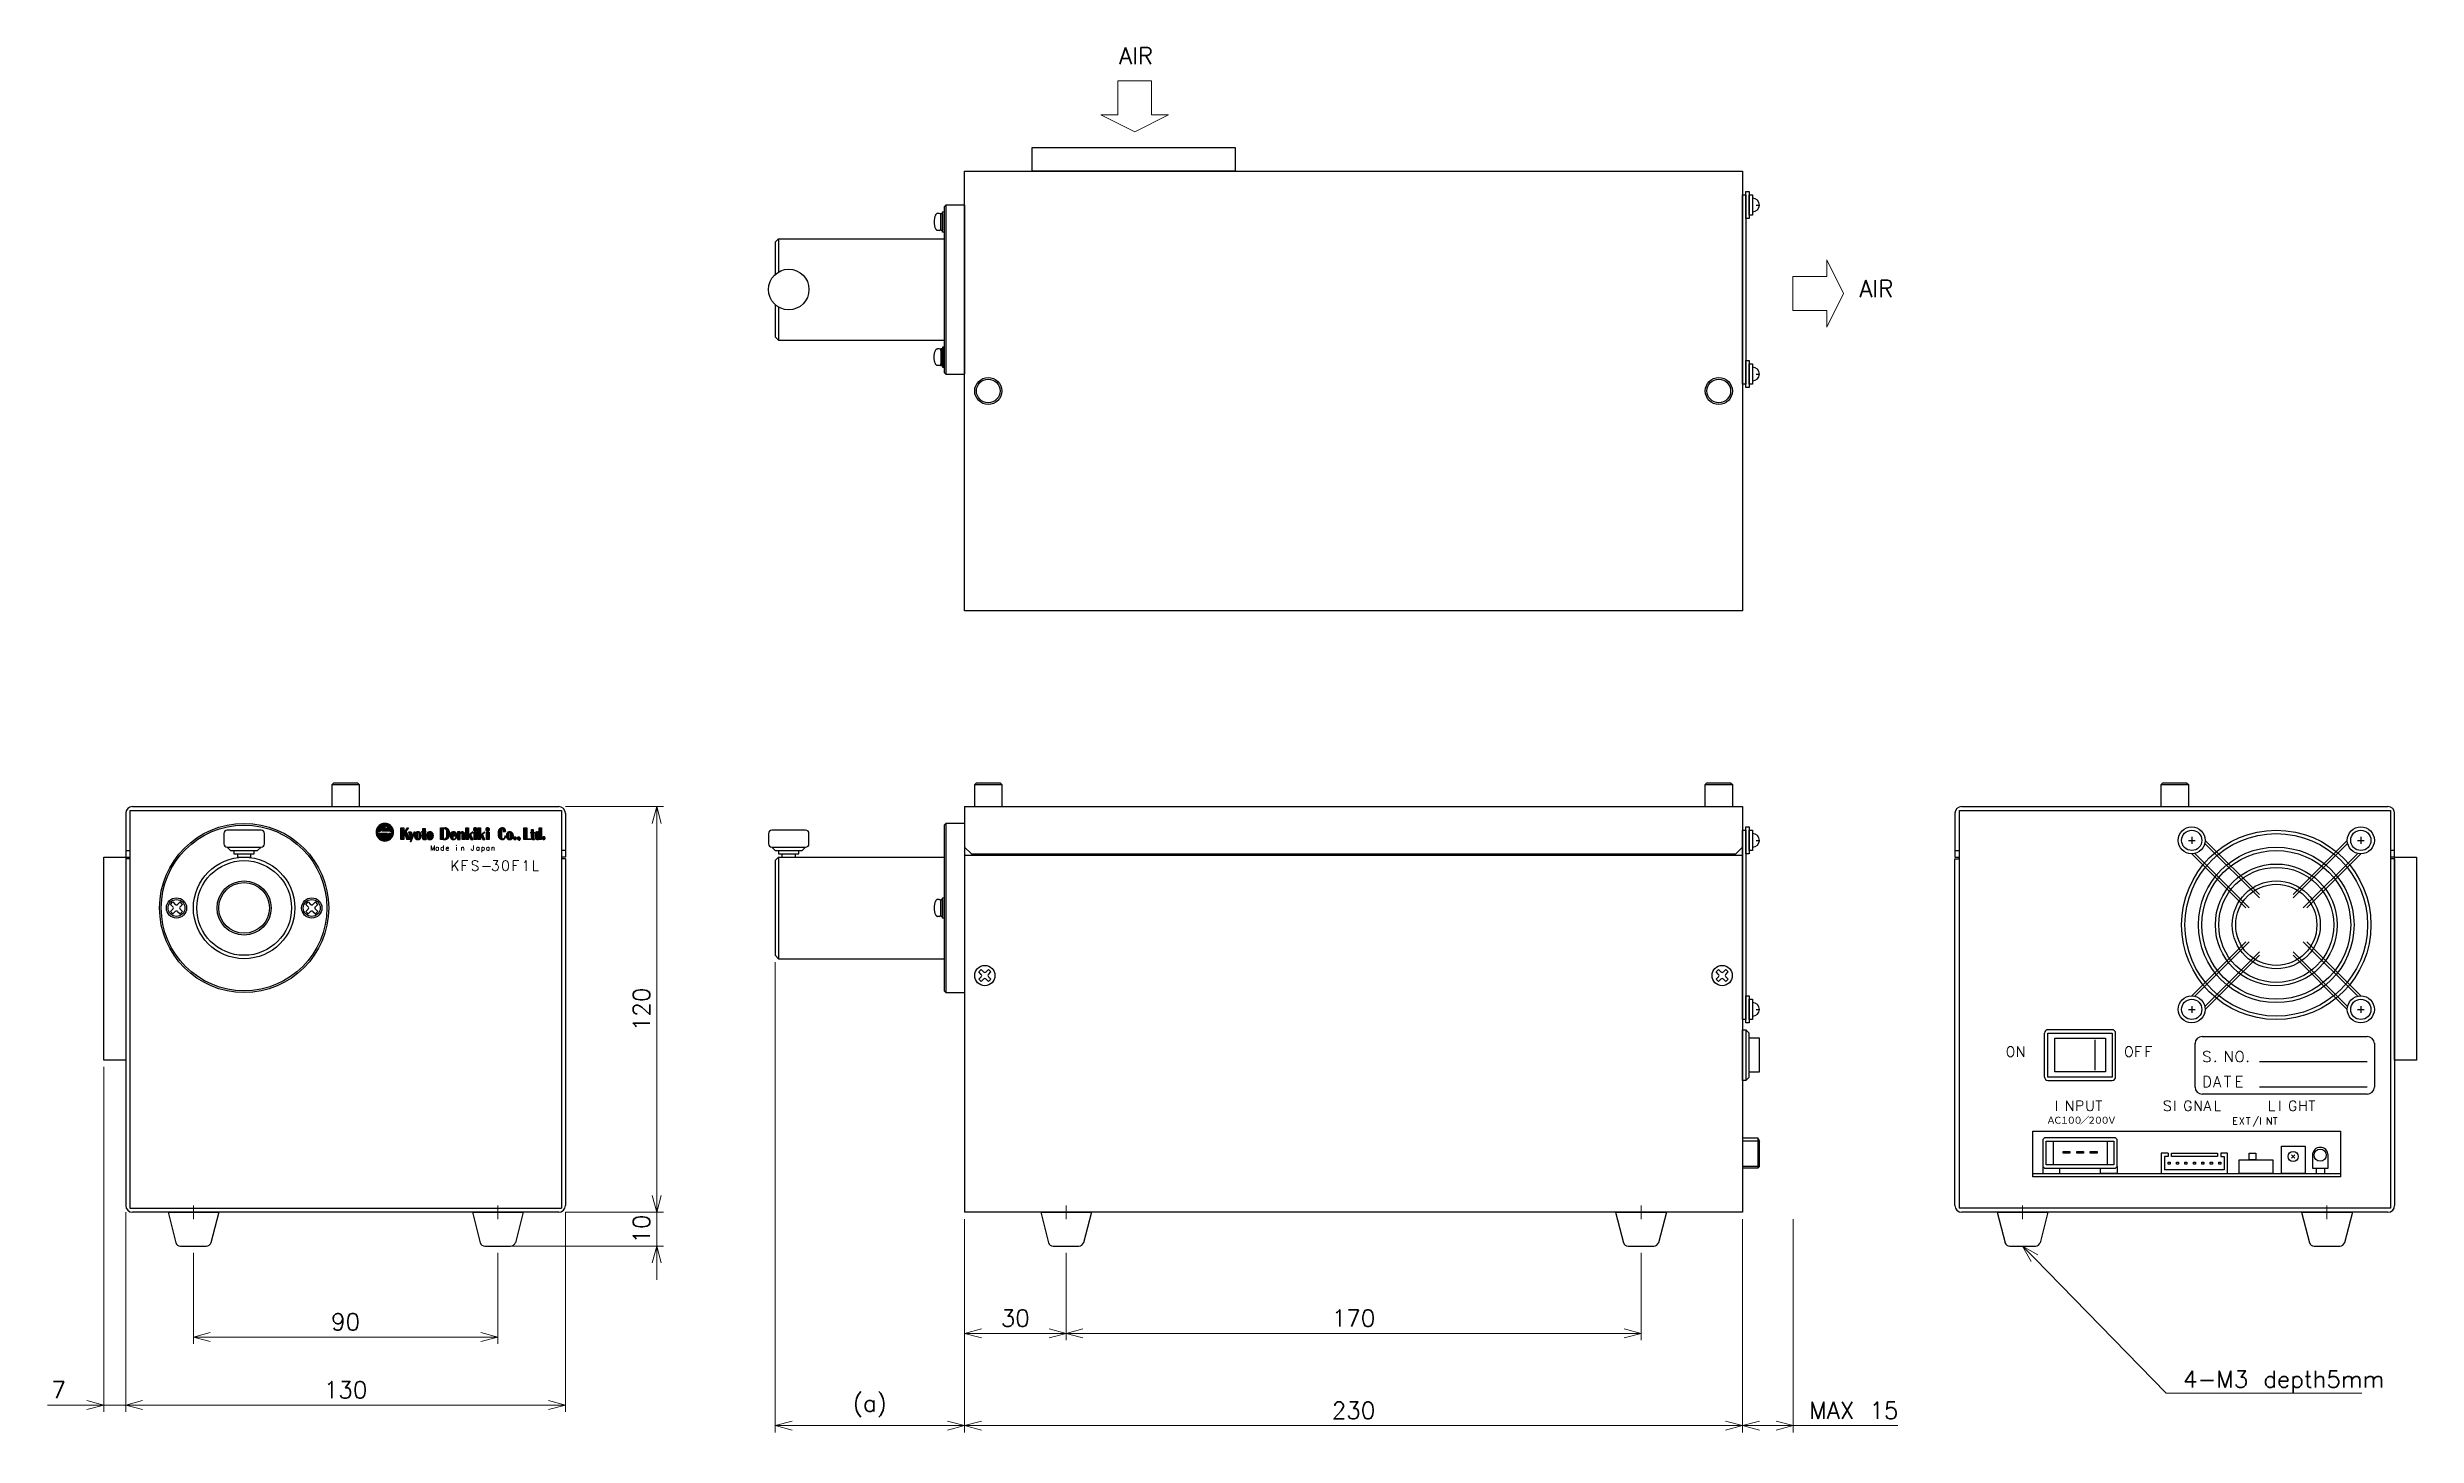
# Model space of a CAD drawing. Header units: millimetres. Extents: x 214 to 914, y 119 to 530.
import ezdxf
from ezdxf import colors
from ezdxf.entities.mleader import LeaderData, LeaderLine
from ezdxf.math import Vec2, Vec3

# ---------------------------------------------------------------- set-up
doc = ezdxf.new("R2010")
doc.units = ezdxf.units.MM
doc.layers.get('0').update_dxf_attribs({"lineweight": 30})
doc.layers.get('Defpoints').update_dxf_attribs({"lineweight": 9})
doc.layers.add('0 @ 2', color=7, linetype='Continuous', lineweight=30)
doc.layers.add('寸法', color=7, linetype='Continuous', lineweight=15)
doc.styles.add('BIGFONT', font='txt.shx', dxfattribs={"bigfont": 'bigfont'})
doc.styles.get("Standard").update_dxf_attribs({"font": 'txt', "bigfont": 'extfont2.shx'})
doc.dimstyles.new('KD-STD', dxfattribs={"dimscale": 0, "dimtxt": 2.5, "dimasz": 2.5, "dimexe": 1, "dimexo": 1, "dimgap": 1, "dimtad": 1, "dimdsep": 46, "dimtxsty": 'Standard', "dimblk": 'OPEN30', "dimcen": 0, "dimadec": 0, "dimazin": 0, "dimtfac": 1, "dimtmove": 0, "dimatfit": 3, "dimldrblk": 'OPEN30', "dimfxl": 1, "dimtolj": 1, "dimtzin": 0, "dimlwd": 15, "dimlwe": 15, "dimarcsym": 0})

# ---------------------------------------------------------------- blocks, each defined once
blk = doc.blocks.new('A$C1A7F7AF9')
for p, q in [((249.01, 252.92), (248.51, 252.42)), ((248.51, 252.42), (248.51, 203.42)), ((249.01, 252.92), (249.01, 202.92)), ((254.51, 252.92), (249.01, 252.92)), ((254.51, 252.92), (254.51, 202.92)), ((484.51, 255.92), (485.51, 255.92)), ((484.51, 199.92), (484.51, 255.92)), ((485.51, 256.92), (486.51, 256.92)), ((485.51, 248.92), (485.51, 256.92)), ((485.51, 255.92), (485.51, 199.92)), ((486.51, 256.92), (486.51, 248.92)), ((486.51, 255.92), (487.51, 255.92)), ((486.51, 249.92), (486.51, 255.92)), ((487.51, 255.92), (487.51, 249.92)), ((488.51, 252.92), (489.51, 252.92)), ((247.01, 250.42), (246.51, 250.42)), ((247.01, 245.42), (246.51, 245.42)), ((247.51, 250.42), (248.01, 250.42)), ((247.51, 245.42), (247.51, 250.42)), ((247.51, 245.92), (247.51, 249.92)), ((248.01, 245.42), (247.51, 245.42)), ((248.01, 250.92), (248.51, 250.92)), ((248.01, 244.92), (248.01, 250.92)), ((248.01, 250.42), (248.01, 245.42)), ((248.51, 250.92), (248.51, 244.92)), ((486.51, 248.92), (485.51, 248.92)), ((487.51, 249.92), (486.51, 249.92)), ((199.51, 242.92), (198.51, 241.92)), ((198.51, 241.92), (198.51, 232.39)), ((199.51, 242.92), (199.51, 233.12)), ((199.51, 242.92), (248.51, 242.92)), ((248.51, 244.92), (248.01, 244.92)), ((198.51, 223.45), (198.51, 213.92)), ((199.51, 222.72), (199.51, 212.92)), ((198.51, 213.92), (199.51, 212.92)), ((199.51, 212.92), (248.51, 212.92)), ((247.01, 210.42), (246.51, 210.42)), ((248.01, 210.42), (247.51, 210.42)), ((247.51, 210.42), (247.51, 205.42)), ((248.51, 210.92), (248.01, 210.92)), ((248.01, 210.92), (248.01, 204.92)), ((248.01, 205.42), (248.01, 210.42)), ((248.51, 204.92), (248.51, 210.92)), ((247.01, 205.42), (246.51, 205.42)), ((247.51, 209.92), (247.51, 205.92)), ((247.51, 205.42), (248.01, 205.42)), ((248.01, 204.92), (248.51, 204.92)), ((249.01, 202.92), (248.51, 203.42)), ((485.51, 206.92), (486.51, 206.92)), ((485.51, 198.92), (485.51, 206.92)), ((486.51, 206.92), (486.51, 198.92)), ((486.51, 205.92), (487.51, 205.92)), ((486.51, 199.92), (486.51, 205.92)), ((487.51, 205.92), (487.51, 199.92)), ((249.01, 202.92), (254.51, 202.92)), ((485.51, 199.92), (484.51, 199.92)), ((486.51, 198.92), (485.51, 198.92)), ((487.51, 199.92), (486.51, 199.92)), ((488.51, 202.92), (489.51, 202.92)), ((67.5, 81.5), (68, 82)), ((67.5, 81.5), (75.5, 81.5)), ((67.5, 75), (67.5, 81.5)), ((68, 82), (75, 82)), ((75, 82), (75.5, 81.5)), ((75.5, 81.5), (75.5, 75)), ((257.51, 81.5), (258.01, 82)), ((257.51, 81.5), (265.51, 81.5)), ((257.51, 75), (257.51, 81.5)), ((258.01, 82), (265.01, 82)), ((265.01, 82), (265.51, 81.5)), ((265.51, 81.5), (265.51, 75)), ((473.51, 81.5), (474.01, 82)), ((473.51, 81.5), (481.51, 81.5)), ((473.51, 75), (473.51, 81.5)), ((474.01, 82), (481.01, 82)), ((481.01, 82), (481.51, 81.5)), ((481.51, 81.5), (481.51, 75)), ((608.33, 81.5), (608.83, 82)), ((608.33, 81.5), (616.33, 81.5)), ((608.33, 75), (608.33, 81.5)), ((608.83, 82), (615.83, 82)), ((615.83, 82), (616.33, 81.5)), ((616.33, 81.5), (616.33, 75)), ((6.5, 73), (6.5, 60)), ((7.7, 73.8), (135.3, 73.8)), ((7.7, 73.8), (7.7, -43.8)), ((8.5, 75), (134.5, 75)), ((135.3, 73.8), (135.3, -43.8)), ((136.5, 73), (136.5, 60)), ((254.51, 75), (254.51, -45)), ((254.51, 75), (484.51, 75)), ((484.51, 75), (484.51, -45)), ((547.33, 73), (547.33, 60)), ((548.53, 73.8), (548.53, -43.8)), ((548.53, 73.8), (676.13, 73.8)), ((549.33, 75), (675.33, 75)), ((676.13, 73.8), (676.13, -43.8)), ((677.33, 60), (677.33, 73)), ((35.5, 67), (35.5, 64)), ((46.5, 68), (36.5, 68)), ((47.5, 64), (47.5, 67)), ((80.57, 67.77), (81.76, 67.77)), ((80.57, 67.62), (80.95, 67.62)), ((80.57, 67.17), (81.24, 67.17)), ((80.65, 68.07), (82.06, 68.07)), ((80.65, 67.99), (81.91, 67.99)), ((80.65, 67.92), (81.91, 67.92)), ((80.65, 67.84), (81.84, 67.84)), ((80.65, 67.69), (81.54, 67.69)), ((80.65, 67.1), (81.39, 67.1)), ((80.65, 67.02), (81.32, 67.02)), ((80.65, 66.95), (81.24, 66.95)), ((80.65, 66.87), (81.32, 66.87)), ((80.65, 66.8), (81.17, 66.8)), ((80.65, 66.73), (81.24, 66.73)), ((80.72, 68.21), (82.21, 68.21)), ((80.72, 68.14), (82.13, 68.14)), ((80.72, 66.65), (81.09, 66.65)), ((80.72, 66.58), (81.17, 66.58)), ((80.72, 66.5), (81.09, 66.5)), ((80.8, 68.36), (82.36, 68.36)), ((80.8, 68.29), (82.21, 68.29)), ((80.8, 66.43), (81.17, 66.43)), ((80.8, 66.35), (81.09, 66.35)), ((80.87, 68.66), (82.73, 68.66)), ((80.87, 68.59), (82.58, 68.59)), ((80.87, 68.51), (82.58, 68.51)), ((80.87, 68.44), (82.36, 68.44)), ((80.87, 66.28), (81.17, 66.28)), ((80.95, 66.2), (81.17, 66.2)), ((80.95, 66.13), (81.17, 66.13)), ((80.95, 66.06), (81.17, 66.06)), ((81.02, 68.81), (82.95, 68.81)), ((81.02, 68.73), (82.8, 68.73)), ((81.02, 65.98), (81.32, 65.98)), ((81.09, 68.96), (83.1, 68.96)), ((81.09, 68.88), (83.03, 68.88)), ((81.09, 65.91), (81.32, 65.91)), ((81.09, 65.83), (81.54, 65.83)), ((81.17, 65.76), (81.61, 65.76)), ((81.24, 69.11), (83.1, 69.11)), ((81.24, 69.03), (83.1, 69.03)), ((81.24, 65.68), (81.69, 65.68)), ((81.39, 69.26), (83.25, 69.26)), ((81.39, 69.18), (83.18, 69.18)), ((81.39, 65.61), (81.76, 65.61)), ((81.39, 65.53), (84.81, 65.53)), ((81.54, 69.4), (84.66, 69.4)), ((81.54, 69.33), (83.62, 69.33)), ((81.54, 66.28), (82.95, 66.28)), ((81.54, 66.2), (82.8, 66.2)), ((81.54, 66.13), (82.65, 66.13)), ((81.54, 65.46), (84.74, 65.46)), ((81.54, 65.39), (84.66, 65.39)), ((81.61, 66.58), (83.32, 66.58)), ((81.61, 66.5), (83.25, 66.5)), ((81.61, 66.43), (83.1, 66.43)), ((81.61, 66.35), (83.03, 66.35)), ((81.61, 66.06), (82.58, 66.06)), ((81.61, 65.98), (82.43, 65.98)), ((81.69, 66.73), (83.47, 66.73)), ((81.69, 66.65), (83.4, 66.65)), ((81.69, 65.31), (84.51, 65.31)), ((81.76, 69.55), (84.51, 69.55)), ((81.76, 69.48), (84.51, 69.48)), ((81.76, 66.95), (83.7, 66.95)), ((81.76, 66.87), (83.62, 66.87)), ((81.76, 66.8), (83.55, 66.8)), ((81.76, 65.91), (82.21, 65.91)), ((81.76, 65.24), (84.44, 65.24)), ((81.84, 67.02), (82.58, 67.02)), ((81.91, 69.63), (84.29, 69.63)), ((81.91, 65.16), (84.36, 65.16)), ((82.06, 69.7), (84.14, 69.7)), ((82.06, 65.09), (84.22, 65.09)), ((82.21, 65.01), (83.99, 65.01)), ((82.28, 69.78), (83.99, 69.78)), ((82.43, 69.85), (83.77, 69.85)), ((82.43, 67.84), (84.36, 67.84)), ((82.43, 67.77), (82.8, 67.77)), ((82.43, 64.94), (83.77, 64.94)), ((82.51, 67.92), (84.44, 67.92)), ((82.51, 65.61), (84.88, 65.61)), ((82.58, 67.99), (84.44, 67.99)), ((82.65, 68.07), (84.51, 68.07)), ((82.73, 68.14), (84.51, 68.14)), ((82.73, 65.68), (84.96, 65.68)), ((82.8, 69.93), (83.55, 69.93)), ((82.8, 68.21), (84.59, 68.21)), ((82.88, 65.76), (85.03, 65.76)), ((82.88, 64.87), (83.47, 64.87)), ((82.95, 68.29), (84.59, 68.29)), ((83.03, 68.36), (84.59, 68.36)), ((83.03, 65.83), (85.11, 65.83)), ((83.1, 68.44), (84.59, 68.44)), ((83.1, 67.02), (83.77, 67.02)), ((83.18, 65.91), (85.18, 65.91)), ((83.25, 68.51), (83.32, 68.51)), ((83.25, 65.98), (85.18, 65.98)), ((83.4, 66.13), (85.26, 66.13)), ((83.4, 66.06), (85.26, 66.06)), ((83.55, 66.2), (85.33, 66.2)), ((83.62, 69.33), (84.66, 69.33)), ((83.62, 66.28), (85.4, 66.28)), ((83.7, 69.26), (83.92, 69.26)), ((83.7, 68.51), (84.66, 68.51)), ((83.7, 66.35), (85.4, 66.35)), ((83.77, 68.59), (84.66, 68.59)), ((83.77, 66.43), (85.48, 66.43)), ((83.84, 68.73), (84.59, 68.73)), ((83.84, 68.66), (84.66, 68.66)), ((83.84, 66.5), (85.48, 66.5)), ((83.92, 68.81), (84.59, 68.81)), ((83.92, 67.77), (84.29, 67.77)), ((83.92, 66.58), (85.55, 66.58)), ((83.99, 68.88), (84.44, 68.88)), ((83.99, 66.65), (85.55, 66.65)), ((84.07, 66.73), (85.55, 66.73)), ((84.14, 66.8), (85.55, 66.8)), ((84.22, 66.87), (85.55, 66.87)), ((84.29, 66.95), (85.63, 66.95)), ((84.36, 67.02), (85.63, 67.02)), ((84.51, 69.26), (84.81, 69.26)), ((84.59, 67.1), (85.55, 67.1)), ((84.66, 69.03), (84.96, 69.03)), ((84.74, 69.11), (84.96, 69.11)), ((84.81, 68.96), (85.03, 68.96)), ((84.81, 67.77), (85.63, 67.77)), ((84.81, 67.69), (85.55, 67.69)), ((84.88, 67.92), (85.55, 67.92)), ((84.88, 67.84), (85.55, 67.84)), ((84.96, 68.81), (85.18, 68.81)), ((84.96, 68.21), (85.48, 68.21)), ((84.96, 68.07), (85.48, 68.07)), ((84.96, 67.99), (85.48, 67.99)), ((85.03, 68.73), (85.26, 68.73)), ((85.03, 68.66), (85.26, 68.66)), ((85.03, 68.51), (85.33, 68.51)), ((85.03, 68.36), (85.4, 68.36)), ((85.03, 68.29), (85.4, 68.29)), ((85.03, 68.14), (85.48, 68.14)), ((85.11, 68.59), (85.26, 68.59)), ((85.11, 68.44), (85.33, 68.44)), ((85.11, 67.62), (85.63, 67.62)), ((85.33, 67.17), (85.63, 67.17)), ((87.79, 68.7), (88.68, 68.7)), ((87.79, 65.25), (87.79, 68.7)), ((88.68, 65.25), (87.79, 65.25)), ((87.9, 68.7), (87.9, 65.25)), ((88.01, 68.7), (88.01, 65.25)), ((88.12, 68.7), (88.12, 65.25)), ((88.23, 68.7), (88.23, 65.25)), ((88.35, 68.7), (88.35, 65.25)), ((88.46, 68.7), (88.46, 65.25)), ((88.57, 68.7), (88.57, 65.25)), ((88.68, 68.7), (88.68, 65.25)), ((88.68, 67.27), (89.79, 68.7)), ((88.68, 67.39), (89.56, 65.25)), ((88.74, 67.27), (88.81, 67.27)), ((88.79, 67.39), (89.56, 67.39)), ((88.79, 67.27), (89.56, 67.27)), ((88.79, 67.15), (88.9, 67.15)), ((88.83, 67.03), (88.9, 67.03)), ((88.86, 67.51), (89.52, 67.51)), ((88.9, 67.15), (89.67, 67.15)), ((88.9, 67.03), (89.67, 67.03)), ((88.9, 66.91), (89.79, 66.91)), ((88.94, 66.79), (89.83, 66.79)), ((89.01, 67.63), (89.45, 67.63)), ((89.01, 66.67), (89.9, 66.67)), ((89.05, 67.75), (89.12, 67.75)), ((89.08, 66.56), (89.96, 66.56)), ((90.12, 68.7), (89.12, 67.39)), ((89.12, 67.75), (89.34, 67.75)), ((89.12, 66.44), (90.01, 66.44)), ((89.14, 67.86), (89.23, 67.86)), ((89.17, 66.32), (90.05, 66.32)), ((89.23, 67.98), (89.36, 67.98)), ((89.23, 67.86), (89.45, 67.86)), ((89.23, 66.2), (90.12, 66.2)), ((89.23, 66.08), (90.12, 66.08)), ((89.34, 68.1), (89.45, 68.1)), ((89.34, 67.98), (89.56, 67.98)), ((89.34, 67.75), (89.43, 67.75)), ((89.34, 65.96), (90.23, 65.96)), ((89.34, 65.84), (90.23, 65.84)), ((89.45, 67.75), (89.43, 67.79)), ((89.45, 68.22), (89.67, 68.22)), ((89.45, 68.1), (89.67, 68.1)), ((90.56, 65.25), (89.45, 67.75)), ((89.45, 65.72), (90.34, 65.72)), ((89.45, 65.6), (90.34, 65.6)), ((89.45, 65.48), (90.34, 65.48)), ((89.52, 68.34), (89.56, 68.34)), ((89.56, 68.34), (89.79, 68.34)), ((89.56, 67.27), (89.61, 67.27)), ((89.56, 65.36), (90.45, 65.36)), ((90.56, 65.25), (89.56, 65.25)), ((89.61, 68.46), (89.67, 68.46)), ((89.67, 68.46), (89.9, 68.46)), ((89.67, 68.22), (89.74, 68.22)), ((89.67, 67.03), (89.72, 67.03)), ((89.7, 68.58), (89.79, 68.58)), ((89.79, 68.7), (90.12, 68.7)), ((89.79, 68.58), (90.01, 68.58)), ((89.79, 68.34), (89.83, 68.34)), ((90.12, 67.51), (90.89, 65.25)), ((90.12, 67.51), (90.89, 67.51)), ((90.23, 67.39), (90.89, 67.39)), ((90.23, 67.27), (90.89, 67.27)), ((90.23, 67.15), (90.89, 67.15)), ((90.34, 67.03), (91, 67.03)), ((90.34, 66.91), (91, 66.91)), ((90.45, 66.79), (91.11, 66.79)), ((90.45, 66.67), (91.11, 66.67)), ((90.45, 66.56), (91.11, 66.56)), ((91.78, 67.51), (90.56, 64.53)), ((90.56, 66.44), (91.23, 66.44)), ((90.56, 66.32), (91.23, 66.32)), ((90.56, 66.2), (91.23, 66.2)), ((90.78, 64.53), (90.56, 64.53)), ((91.89, 67.51), (90.67, 64.53)), ((90.67, 66.08), (91.34, 66.08)), ((90.67, 65.96), (91.34, 65.96)), ((92, 67.51), (90.78, 64.53)), ((90.78, 65.84), (91.11, 65.84)), ((90.78, 65.72), (91, 65.72)), ((90.78, 65.6), (90.89, 65.6)), ((90.89, 67.51), (91.23, 66.67)), ((90.89, 65.6), (91, 65.6)), ((90.89, 65.48), (91, 65.48)), ((91.23, 66.67), (91.34, 66.44)), ((91.78, 67.51), (92, 67.51)), ((91.89, 66.44), (91.89, 66.2)), ((92, 67.03), (92, 65.84)), ((92.11, 67.15), (92.11, 65.6)), ((92.22, 67.27), (92.22, 65.48)), ((92.33, 67.39), (92.33, 65.36)), ((92.44, 67.39), (92.44, 65.36)), ((92.55, 67.39), (92.55, 65.36)), ((92.55, 67.39), (93.22, 67.39)), ((92.66, 67.51), (92.78, 67.51)), ((92.66, 67.15), (92.66, 65.6)), ((92.66, 65.25), (92.78, 65.25)), ((92.66, 65.36), (93.11, 65.36)), ((93, 65.25), (93.11, 65.25)), ((93.11, 67.15), (93.11, 65.6)), ((93.22, 67.39), (93.22, 65.36)), ((93.33, 67.39), (93.33, 65.36)), ((93.44, 67.39), (93.44, 65.36)), ((93.55, 67.27), (93.55, 65.48)), ((93.66, 67.15), (93.66, 65.6)), ((93.77, 66.91), (93.77, 65.84)), ((93.88, 66.56), (93.88, 66.2)), ((93.99, 67.63), (94.22, 67.63)), ((93.99, 67.63), (93.99, 67.39)), ((93.99, 67.51), (94.22, 67.51)), ((93.99, 67.39), (94.22, 67.39)), ((94.22, 68.46), (94.99, 68.46)), ((94.22, 68.46), (94.22, 66.08)), ((94.22, 68.34), (94.99, 68.34)), ((94.22, 68.22), (94.99, 68.22)), ((94.22, 68.1), (94.99, 68.1)), ((94.22, 67.98), (94.99, 67.98)), ((94.22, 67.86), (94.99, 67.86)), ((94.22, 67.75), (94.99, 67.75)), ((94.22, 67.63), (94.99, 67.63)), ((94.22, 67.51), (94.99, 67.51)), ((94.22, 67.39), (94.99, 67.39)), ((94.22, 67.27), (94.99, 67.27)), ((94.22, 67.15), (94.99, 67.15)), ((94.22, 67.03), (94.99, 67.03)), ((94.22, 66.91), (94.99, 66.91)), ((94.22, 66.79), (94.99, 66.79)), ((94.22, 66.67), (94.99, 66.67)), ((94.22, 66.56), (94.99, 66.56)), ((94.22, 66.44), (94.99, 66.44)), ((94.22, 66.32), (94.99, 66.32)), ((94.22, 66.2), (94.99, 66.2)), ((94.22, 66.08), (94.22, 65.72)), ((94.22, 66.08), (94.99, 66.08)), ((94.22, 65.96), (94.99, 65.96)), ((94.22, 65.84), (94.99, 65.84)), ((94.22, 65.72), (94.99, 65.72)), ((94.22, 65.6), (94.99, 65.6)), ((94.33, 65.48), (95.1, 65.48)), ((94.44, 65.36), (95.21, 65.36)), ((94.66, 65.25), (95.32, 65.25)), ((94.99, 68.46), (94.99, 66.08)), ((94.99, 67.63), (95.21, 67.63)), ((94.99, 67.51), (95.21, 67.51)), ((95.21, 67.39), (94.99, 67.39)), ((94.99, 66.08), (94.99, 65.84)), ((95.21, 67.63), (95.21, 67.39)), ((95.32, 65.48), (95.32, 65.25)), ((95.43, 66.44), (95.43, 66.2)), ((95.54, 66.91), (95.54, 65.84)), ((95.66, 67.15), (95.66, 65.6)), ((95.77, 67.27), (95.77, 65.48)), ((95.88, 67.39), (95.88, 65.36)), ((95.99, 67.39), (95.99, 65.36)), ((96.1, 67.39), (96.76, 67.39)), ((96.1, 67.39), (96.1, 65.36)), ((96.1, 65.36), (96.76, 65.36)), ((96.21, 67.51), (96.32, 67.51)), ((96.21, 67.15), (96.21, 65.6)), ((96.21, 65.25), (96.32, 65.25)), ((96.54, 65.25), (96.65, 65.25)), ((96.65, 67.15), (96.65, 65.6)), ((96.76, 67.39), (96.76, 65.36)), ((96.87, 67.39), (96.87, 67.27)), ((96.87, 67.27), (96.87, 65.36)), ((96.98, 67.39), (96.98, 65.36)), ((97.1, 67.27), (97.1, 65.48)), ((97.21, 67.15), (97.21, 65.6)), ((97.32, 66.91), (97.32, 65.72)), ((97.43, 66.56), (97.43, 66.2)), ((99.53, 68.7), (100.31, 68.7)), ((99.53, 65.25), (99.53, 68.7)), ((100.31, 65.25), (99.53, 65.25)), ((99.64, 68.7), (99.64, 65.25)), ((99.75, 68.7), (99.75, 65.25)), ((99.86, 68.7), (99.86, 65.25)), ((99.98, 68.7), (99.98, 65.25)), ((100.09, 68.7), (100.09, 65.25)), ((100.2, 68.7), (100.2, 65.25)), ((100.31, 68.7), (100.31, 65.25)), ((100.31, 68.7), (100.86, 68.7)), ((100.31, 68.46), (100.53, 68.46)), ((100.31, 65.48), (100.53, 65.48)), ((100.31, 65.25), (100.86, 65.25)), ((100.42, 68.7), (100.42, 68.46)), ((100.42, 65.48), (100.42, 65.25)), ((100.53, 68.7), (100.53, 68.46)), ((100.53, 68.46), (100.86, 68.46)), ((100.53, 65.48), (100.86, 65.48)), ((100.53, 65.48), (100.53, 65.25)), ((100.64, 68.7), (100.64, 68.46)), ((100.64, 65.48), (100.64, 65.25)), ((100.75, 68.7), (100.75, 68.46)), ((100.75, 65.48), (100.75, 65.25)), ((100.84, 68.7), (100.88, 68.7)), ((100.86, 68.7), (100.86, 68.46)), ((100.86, 65.48), (100.86, 65.25)), ((100.86, 65.25), (100.97, 65.25)), ((100.88, 68.7), (100.91, 68.7)), ((100.97, 68.7), (100.97, 68.46)), ((100.97, 65.48), (100.97, 65.25)), ((101.08, 68.65), (101.08, 68.41)), ((101.08, 65.48), (101.08, 65.36)), ((101.08, 65.36), (101.08, 65.27)), ((101.19, 68.58), (101.19, 68.34)), ((101.19, 65.6), (101.19, 65.36)), ((101.3, 68.58), (101.3, 68.1)), ((101.3, 67.98), (101.3, 66.08)), ((101.3, 66.08), (101.3, 65.96)), ((101.3, 65.79), (101.3, 65.32)), ((101.41, 68.58), (101.41, 65.36)), ((101.53, 68.51), (101.53, 65.41)), ((101.64, 68.46), (101.64, 65.48)), ((101.75, 68.34), (101.75, 65.6)), ((101.86, 68.22), (101.86, 65.72)), ((101.97, 68.08), (101.97, 67.98)), ((101.97, 67.98), (101.97, 65.84)), ((102.08, 67.75), (102.08, 66.2)), ((102.19, 67.39), (102.19, 67.27)), ((102.19, 67.27), (102.19, 66.67)), ((102.46, 66.44), (102.46, 66.2)), ((102.52, 66.91), (102.52, 65.84)), ((102.63, 67.15), (102.63, 65.6)), ((102.74, 67.27), (102.74, 65.48)), ((102.85, 67.27), (102.85, 65.48)), ((102.97, 67.39), (102.97, 65.36)), ((103.08, 67.39), (103.08, 65.36)), ((103.2, 67.51), (103.3, 67.51)), ((103.2, 67.15), (103.2, 65.6)), ((103.2, 66.56), (103.62, 66.56)), ((103.2, 66.32), (104.36, 66.32)), ((103.2, 65.25), (103.3, 65.25)), ((103.21, 67.46), (103.21, 67.32)), ((103.21, 65.41), (103.21, 65.32)), ((103.3, 66.56), (103.3, 66.32)), ((103.3, 65.36), (103.3, 65.27)), ((103.34, 67.46), (103.34, 67.41)), ((103.39, 65.36), (103.39, 65.22)), ((103.41, 66.56), (103.41, 66.32)), ((103.43, 67.46), (103.43, 67.41)), ((103.51, 65.25), (103.62, 65.25)), ((103.52, 67.46), (103.52, 67.41)), ((103.52, 66.56), (103.52, 66.32)), ((103.52, 65.36), (103.52, 65.27)), ((103.61, 65.36), (103.61, 65.27)), ((103.62, 67.15), (103.62, 66.56)), ((103.63, 67.39), (103.63, 67.27)), ((103.63, 66.56), (103.63, 66.32)), ((103.65, 67.27), (103.65, 66.56)), ((103.7, 65.41), (103.7, 65.27)), ((103.74, 67.39), (103.74, 66.32)), ((103.79, 65.46), (103.79, 65.32)), ((103.85, 67.39), (103.85, 66.32)), ((103.87, 65.51), (103.87, 65.36)), ((103.96, 67.27), (103.96, 66.32)), ((103.96, 65.6), (103.96, 65.46)), ((104.05, 65.7), (104.05, 65.56)), ((104.07, 67.15), (104.07, 66.32)), ((104.14, 65.84), (104.14, 65.6)), ((104.32, 65.79), (104.15, 65.6)), ((104.18, 67.03), (104.18, 66.32)), ((104.19, 66.08), (104.19, 65.94)), ((104.19, 66.08), (104.28, 66.08)), ((104.23, 66.08), (104.23, 65.75)), ((104.26, 66.08), (104.36, 66.08)), ((104.29, 66.79), (104.29, 66.32)), ((104.32, 66.08), (104.32, 65.84)), ((104.36, 65.94), (104.32, 65.79)), ((104.36, 66.56), (104.36, 66.32)), ((104.36, 66.08), (104.36, 66.03)), ((104.36, 66.03), (104.36, 65.94)), ((104.63, 67.51), (104.63, 65.25)), ((105.29, 67.51), (104.63, 67.51)), ((104.63, 65.25), (105.4, 65.25)), ((104.74, 67.51), (104.74, 65.25)), ((104.85, 67.51), (104.85, 65.25)), ((104.96, 67.51), (104.96, 65.25)), ((105.07, 67.51), (105.07, 65.25)), ((105.18, 67.51), (105.18, 65.25)), ((105.4, 67.39), (105.29, 67.51)), ((105.29, 67.51), (105.29, 65.25)), ((105.4, 65.25), (105.4, 67.39)), ((105.4, 67.25), (105.42, 67.27)), ((105.42, 67.06), (105.4, 66.96)), ((105.47, 67.29), (105.47, 67.2)), ((105.51, 67.34), (105.51, 67.27)), ((105.56, 67.36), (105.56, 67.27)), ((105.62, 67.39), (105.62, 67.32)), ((105.69, 67.44), (105.69, 67.32)), ((105.76, 67.46), (105.76, 67.32)), ((105.82, 67.46), (105.82, 67.29)), ((105.91, 67.48), (105.91, 67.2)), ((105.96, 67.03), (105.96, 66.89)), ((105.96, 65.25), (105.96, 66.91)), ((106.73, 65.25), (105.96, 65.25)), ((105.98, 67.48), (105.98, 67.08)), ((106.07, 67.51), (106.07, 67.15)), ((106.07, 67.15), (106.07, 65.25)), ((106.18, 67.51), (106.29, 67.46)), ((106.18, 67.48), (106.18, 67.15)), ((106.18, 67.15), (106.18, 65.25)), ((106.29, 67.44), (106.29, 67.13)), ((106.29, 67.15), (106.29, 65.25)), ((106.4, 67.39), (106.4, 67.15)), ((106.4, 67.15), (106.4, 65.25)), ((106.51, 67.29), (106.51, 67.15)), ((106.51, 67.15), (106.51, 65.25)), ((106.62, 67.15), (106.62, 65.25)), ((106.73, 65.25), (106.73, 66.91)), ((107.06, 68.7), (107.84, 68.7)), ((107.06, 65.25), (107.06, 68.7)), ((107.84, 65.25), (107.06, 65.25)), ((107.17, 68.7), (107.17, 65.25)), ((107.29, 68.7), (107.29, 65.25)), ((107.4, 68.7), (107.4, 65.25)), ((107.51, 68.7), (107.51, 65.25)), ((107.62, 68.7), (107.62, 65.25)), ((107.62, 68.7), (107.62, 65.25)), ((107.73, 68.7), (107.73, 65.25)), ((107.84, 68.7), (107.84, 65.25)), ((107.84, 66.56), (109.06, 67.51)), ((107.84, 66.32), (109.17, 67.39)), ((109.06, 67.39), (107.84, 66.44)), ((107.95, 66.44), (108.5, 65.25)), ((107.99, 66.46), (108.48, 66.46)), ((107.99, 66.36), (108.57, 66.36)), ((108.08, 66.22), (108.66, 66.22)), ((108.13, 66.08), (108.7, 66.08)), ((108.17, 66.56), (108.44, 66.56)), ((108.22, 65.94), (108.79, 65.94)), ((108.26, 66.65), (108.39, 66.65)), ((108.3, 65.79), (108.88, 65.79)), ((108.35, 65.65), (108.92, 65.65)), ((109.17, 65.25), (108.39, 66.79)), ((108.44, 65.51), (109.01, 65.51)), ((108.48, 65.36), (109.06, 65.36)), ((108.5, 65.25), (109.17, 65.25)), ((109.17, 67.39), (109.06, 67.51)), ((109.39, 68.46), (109.39, 67.98)), ((109.5, 68.58), (109.5, 67.86)), ((109.5, 67.39), (110.28, 67.39)), ((109.5, 65.25), (109.5, 67.39)), ((110.28, 65.25), (109.5, 65.25)), ((109.61, 68.58), (109.61, 67.86)), ((109.61, 67.39), (109.61, 65.25)), ((109.72, 68.58), (109.72, 67.86)), ((109.72, 67.39), (109.72, 65.25)), ((109.83, 68.7), (109.83, 67.75)), ((109.83, 67.39), (109.83, 65.25)), ((109.94, 68.58), (109.94, 67.86)), ((109.94, 67.39), (109.94, 65.25)), ((110.05, 68.58), (110.05, 67.86)), ((110.05, 67.39), (110.05, 65.25)), ((110.16, 68.46), (110.16, 67.98)), ((110.16, 67.39), (110.16, 65.25)), ((110.28, 68.34), (110.28, 68.1)), ((110.28, 67.39), (110.28, 65.25)), ((110.61, 68.7), (111.38, 68.7)), ((110.61, 65.25), (110.61, 68.7)), ((111.38, 65.25), (110.61, 65.25)), ((110.72, 68.7), (110.72, 65.25)), ((110.83, 68.7), (110.83, 65.25)), ((110.94, 68.7), (110.94, 65.25)), ((111.05, 68.7), (111.05, 65.25)), ((111.16, 68.7), (111.16, 65.25)), ((111.27, 68.7), (111.27, 65.25)), ((111.38, 68.7), (111.38, 65.25)), ((111.38, 66.56), (112.6, 67.51)), ((111.38, 66.32), (112.71, 67.39)), ((112.6, 67.39), (111.38, 66.44)), ((111.49, 66.44), (112.05, 65.25)), ((111.6, 66.56), (111.6, 66.32)), ((111.72, 66.56), (111.72, 66.08)), ((111.83, 66.67), (111.83, 65.84)), ((112.71, 65.25), (111.94, 66.79)), ((111.94, 66.67), (111.94, 65.6)), ((112.05, 66.44), (112.05, 65.36)), ((112.05, 65.25), (112.71, 65.25)), ((112.16, 66.2), (112.16, 65.25)), ((112.27, 65.96), (112.27, 65.25)), ((112.38, 65.84), (112.38, 65.25)), ((112.49, 65.6), (112.49, 65.25)), ((112.71, 67.39), (112.6, 67.51)), ((112.6, 65.36), (112.6, 65.25)), ((113.04, 68.46), (113.04, 67.98)), ((113.16, 68.58), (113.16, 67.86)), ((113.16, 67.39), (113.93, 67.39)), ((113.16, 65.25), (113.16, 67.39)), ((113.93, 65.25), (113.16, 65.25)), ((113.27, 68.58), (113.27, 67.86)), ((113.27, 67.39), (113.27, 65.25)), ((113.38, 68.58), (113.38, 67.86)), ((113.38, 67.39), (113.38, 65.25)), ((113.49, 68.7), (113.49, 67.75)), ((113.49, 67.39), (113.49, 65.25)), ((113.6, 68.58), (113.6, 67.86)), ((113.6, 67.39), (113.6, 65.25)), ((113.71, 68.58), (113.71, 67.86)), ((113.71, 67.39), (113.71, 65.25)), ((113.82, 68.46), (113.82, 67.98)), ((113.82, 67.39), (113.82, 65.25)), ((113.93, 68.46), (113.93, 67.98)), ((113.93, 67.39), (113.93, 65.25)), ((116.59, 67.51), (116.59, 66.56)), ((116.7, 67.75), (116.7, 66.08)), ((116.81, 67.98), (116.81, 65.96)), ((116.92, 68.22), (116.92, 65.72)), ((117.03, 68.34), (117.03, 65.6)), ((117.14, 68.34), (117.14, 65.6)), ((117.25, 68.46), (117.25, 65.48)), ((117.36, 68.58), (117.36, 65.36)), ((117.47, 68.58), (117.47, 65.36)), ((117.6, 68.17), (117.58, 67.75)), ((117.58, 67.75), (117.58, 66.08)), ((117.58, 66.08), (117.58, 65.84)), ((117.59, 68.58), (117.59, 68.34)), ((117.61, 65.65), (117.61, 65.29)), ((117.7, 68.65), (117.7, 68.46)), ((117.74, 65.51), (117.74, 65.27)), ((117.8, 68.7), (117.9, 68.7)), ((117.83, 68.65), (117.83, 68.51)), ((117.87, 65.46), (117.87, 65.27)), ((117.9, 65.48), (118.12, 65.48)), ((117.9, 65.25), (118.01, 65.25)), ((117.96, 68.65), (117.96, 68.46)), ((118.01, 65.46), (118.01, 65.27)), ((118.1, 68.6), (118.1, 68.41)), ((118.12, 68.17), (118.12, 67.75)), ((118.12, 67.75), (118.12, 67.63)), ((118.12, 67.63), (118.78, 67.63)), ((118.14, 65.46), (118.14, 65.32)), ((118.23, 65.46), (118.23, 65.36)), ((118.25, 68.58), (118.25, 67.63)), ((118.36, 68.46), (118.36, 67.63)), ((118.36, 65.51), (118.36, 65.41)), ((118.45, 65.6), (118.45, 65.51)), ((118.47, 68.34), (118.47, 67.63)), ((118.54, 65.75), (118.54, 65.6)), ((118.56, 66.32), (118.78, 66.32)), ((118.56, 66.32), (118.56, 65.96)), ((118.58, 68.22), (118.58, 67.63)), ((118.63, 65.84), (118.63, 65.75)), ((118.69, 68.1), (118.69, 67.63)), ((118.69, 66.32), (118.69, 65.84)), ((118.78, 67.75), (118.78, 67.63)), ((119.03, 66.44), (119.03, 66.2)), ((119.14, 66.91), (119.14, 65.84)), ((119.25, 67.15), (119.25, 65.6)), ((119.36, 67.27), (119.36, 65.48)), ((119.47, 67.39), (119.47, 65.36)), ((119.58, 67.39), (119.58, 65.36)), ((119.69, 67.39), (119.69, 65.36)), ((119.69, 67.39), (120.35, 67.39)), ((119.69, 65.36), (120.35, 65.36)), ((119.8, 67.51), (119.91, 67.51)), ((119.8, 67.15), (119.8, 65.6)), ((119.8, 65.25), (119.91, 65.25)), ((120.13, 65.25), (120.24, 65.25)), ((120.24, 67.15), (120.24, 65.6)), ((120.35, 67.39), (120.35, 65.36)), ((120.47, 67.39), (120.47, 65.36)), ((120.58, 67.27), (120.58, 65.48)), ((120.69, 67.27), (120.69, 65.48)), ((120.8, 67.15), (120.8, 65.6)), ((120.91, 66.91), (120.91, 65.84)), ((121.02, 66.56), (121.02, 66.2)), ((121.2, 65.75), (121.2, 65.46)), ((121.33, 65.84), (121.33, 65.36)), ((121.46, 65.89), (121.46, 65.32)), ((121.6, 65.89), (121.6, 65.32)), ((121.73, 65.89), (121.73, 65.32)), ((121.86, 65.79), (121.86, 65.41)), ((121.95, 65.65), (121.95, 65.51)), ((122.35, 65.75), (122.35, 65.41)), ((122.48, 65.89), (122.48, 65.32)), ((122.61, 65.94), (122.61, 65.27)), ((122.75, 65.94), (122.75, 65.27)), ((122.88, 65.89), (122.88, 65.32)), ((122.92, 65.32), (122.92, 65.08)), ((123.01, 65.75), (123.01, 65.17)), ((123.1, 65.6), (123.1, 65.32)), ((124.23, 68.7), (125.12, 68.7)), ((124.23, 65.25), (124.23, 68.7)), ((125.12, 65.25), (124.23, 65.25)), ((124.34, 68.7), (124.34, 65.25)), ((124.45, 68.7), (124.45, 65.25)), ((124.56, 68.7), (124.56, 65.25)), ((124.67, 68.7), (124.67, 65.25)), ((124.78, 68.7), (124.78, 65.25)), ((124.9, 68.7), (124.9, 65.25)), ((125.01, 68.7), (125.01, 65.25)), ((125.12, 68.7), (125.12, 65.25)), ((125.12, 65.48), (126.22, 65.48)), ((125.12, 65.25), (125.12, 65.48)), ((125.12, 65.36), (126.22, 65.36)), ((126.22, 65.25), (125.12, 65.25)), ((126.22, 67.39), (127.22, 67.39)), ((126.22, 67.15), (126.22, 67.39)), ((126.22, 67.27), (127.22, 67.27)), ((127.22, 67.15), (126.22, 67.15)), ((126.22, 65.48), (126.22, 65.25)), ((126.45, 68.22), (127, 68.22)), ((126.45, 65.96), (126.45, 68.22)), ((127, 65.96), (126.45, 65.96)), ((126.45, 65.96), (126.45, 65.72)), ((126.56, 68.22), (126.56, 65.6)), ((126.56, 65.6), (127, 65.6)), ((126.56, 65.48), (127.11, 65.48)), ((126.67, 68.22), (126.67, 65.6)), ((126.67, 65.36), (127.33, 65.36)), ((126.78, 68.22), (126.78, 65.6)), ((126.89, 68.22), (126.89, 65.6)), ((126.89, 65.25), (127.33, 65.25)), ((127, 68.22), (127, 65.96)), ((127, 65.96), (127, 65.72)), ((127.22, 67.39), (127.22, 67.15)), ((127.33, 65.46), (127.35, 65.46)), ((127.35, 65.27), (127.33, 65.25)), ((127.35, 65.46), (127.35, 65.27)), ((127.44, 66.67), (128.22, 66.67)), ((127.44, 66.56), (127.44, 66.2)), ((127.44, 66.56), (128.22, 66.56)), ((127.44, 66.44), (128.22, 66.44)), ((127.44, 66.32), (128.22, 66.32)), ((127.44, 66.2), (128.22, 66.2)), ((127.44, 66.08), (128.22, 66.08)), ((127.49, 66.79), (128.2, 66.79)), ((127.51, 65.96), (127.58, 65.96)), ((127.55, 67.03), (128.22, 67.03)), ((127.55, 66.91), (128.22, 66.91)), ((127.55, 65.96), (128.22, 65.96)), ((127.55, 65.84), (128.22, 65.84)), ((127.6, 65.72), (127.69, 65.72)), ((127.66, 67.27), (128.33, 67.27)), ((127.66, 67.15), (128.22, 67.15)), ((127.66, 65.72), (128.11, 65.72)), ((127.66, 65.6), (128.22, 65.6)), ((127.78, 65.48), (128.33, 65.48)), ((127.89, 67.39), (128.55, 67.39)), ((128, 65.36), (128.64, 65.36)), ((128.04, 67.51), (128.33, 67.51)), ((128.04, 65.27), (128.11, 65.27)), ((128.22, 67.08), (128.22, 65.7)), ((128.77, 68.7), (129.44, 68.7)), ((128.77, 65.25), (128.77, 68.7)), ((128.77, 67.08), (128.77, 65.7)), ((129.44, 65.25), (128.77, 65.25)), ((128.88, 68.7), (128.88, 65.25)), ((128.99, 68.7), (128.99, 65.25)), ((128.99, 66.58), (128.99, 66.25)), ((129.1, 68.7), (129.1, 65.25)), ((129.22, 68.7), (129.22, 65.25)), ((129.33, 68.7), (129.33, 65.25)), ((129.44, 68.7), (129.44, 65.25)), ((129.77, 65.82), (129.77, 65.7)), ((129.77, 65.72), (129.77, 65.6)), ((129.77, 65.6), (129.77, 65.48)), ((129.88, 65.96), (129.88, 65.36)), ((129.99, 65.96), (129.99, 65.36)), ((129.99, 65.36), (129.99, 65.32)), ((130.1, 66.01), (130.1, 65.96)), ((130.1, 65.96), (130.1, 65.36)), ((130.1, 65.36), (130.1, 65.32)), ((130.21, 65.96), (130.21, 65.36)), ((130.21, 65.36), (130.21, 65.34)), ((130.32, 65.91), (130.32, 65.84)), ((130.32, 65.84), (130.32, 65.48)), ((130.32, 65.48), (130.32, 65.41)), ((130.32, 65.41), (130.32, 65.39)), ((130.43, 65.82), (130.43, 65.72)), ((130.43, 65.72), (130.43, 65.6)), ((130.43, 65.6), (130.43, 65.51)), ((196.51, 67), (196.51, 64)), ((207.51, 68), (197.51, 68)), ((208.51, 64), (208.51, 67)), ((249.01, 70), (248.51, 69.5)), ((248.51, 69.5), (248.51, 20.5)), ((249.01, 70), (249.01, 20)), ((254.51, 70), (249.01, 70)), ((484.51, 68), (485.51, 68)), ((484.51, 12), (484.51, 68)), ((485.51, 69), (486.51, 69)), ((485.51, 61), (485.51, 69)), ((485.51, 68), (485.51, 12)), ((486.51, 69), (486.51, 61)), ((486.51, 68), (487.51, 68)), ((486.51, 62), (486.51, 68)), ((487.51, 68), (487.51, 62)), ((488.51, 65), (489.51, 65)), ((616.33, 65), (618.33, 65)), ((617.33, 66), (617.33, 64)), ((637.33, 49), (621.33, 65)), ((637.33, 48), (621.33, 64)), ((647.33, 49), (663.33, 65)), ((647.33, 48), (663.33, 64)), ((666.33, 65), (668.33, 65)), ((667.33, 66), (667.33, 64)), ((0, 60), (6.5, 60)), ((0, 0), (0, 60)), ((6.5, 62), (7.7, 62)), ((6.5, 60), (6.5, 0)), ((6.5, 60), (7.7, 60)), ((7.7, 59.5), (6.5, 59.5)), ((6.5, 59.5), (6.5, -43)), ((36.5, 63), (46.5, 63)), ((136.5, 62), (135.3, 62)), ((136.5, 60), (135.3, 60)), ((136.5, 59.5), (135.3, 59.5)), ((136.5, 59.5), (136.5, -43)), ((197.51, 63), (207.51, 63)), ((199.51, 60), (198.51, 59)), ((198.51, 59), (198.51, 31)), ((199.51, 60), (199.51, 30)), ((199.51, 60), (248.51, 60)), ((256.51, 61), (254.51, 63)), ((484.51, 60.5), (254.51, 60.5)), ((256.51, 61), (482.51, 61)), ((482.51, 61), (484.51, 63)), ((486.51, 61), (485.51, 61)), ((487.51, 62), (486.51, 62)), ((547.33, 62), (548.53, 62)), ((547.33, 60), (548.53, 60)), ((547.33, -43), (547.33, 59.5)), ((547.33, 59.5), (548.53, 59.5)), ((633.33, 45), (617.33, 61)), ((634.33, 45), (618.33, 61)), ((650.33, 45), (666.33, 61)), ((651.33, 45), (667.33, 61)), ((677.33, 62), (676.13, 62)), ((677.33, 60), (676.13, 60)), ((677.33, 59.5), (676.13, 59.5)), ((677.33, 60), (683.83, 60)), ((677.33, 0), (677.33, 60)), ((677.33, 59.5), (677.33, -43)), ((683.83, 60), (683.83, 0)), ((19.73, 46.06), (20.44, 46.77)), ((20.44, 45.35), (19.73, 46.06)), ((20.44, 44.65), (19.73, 43.94)), ((19.73, 43.94), (20.44, 43.23)), ((20.44, 46.77), (21.15, 46.06)), ((20.44, 43.23), (21.15, 43.94)), ((22.56, 46.77), (21.85, 46.06)), ((21.85, 43.94), (22.56, 43.23)), ((23.27, 46.06), (22.56, 46.77)), ((22.56, 45.35), (23.27, 46.06)), ((23.27, 43.94), (22.56, 44.65)), ((22.56, 43.23), (23.27, 43.94)), ((59.73, 46.06), (60.44, 46.77)), ((60.44, 45.35), (59.73, 46.06)), ((60.44, 44.65), (59.73, 43.94)), ((59.73, 43.94), (60.44, 43.23)), ((60.44, 46.77), (61.15, 46.06)), ((60.44, 43.23), (61.15, 43.94)), ((62.56, 46.77), (61.85, 46.06)), ((61.85, 43.94), (62.56, 43.23)), ((63.27, 46.06), (62.56, 46.77)), ((62.56, 45.35), (63.27, 46.06)), ((63.27, 43.94), (62.56, 44.65)), ((62.56, 43.23), (63.27, 43.94)), ((247.01, 47.5), (246.51, 47.5)), ((247.01, 42.5), (246.51, 42.5)), ((247.51, 47.5), (248.01, 47.5)), ((247.51, 42.5), (247.51, 47.5)), ((247.51, 43), (247.51, 47)), ((248.01, 42.5), (247.51, 42.5)), ((248.01, 48), (248.51, 48)), ((248.01, 42), (248.01, 48)), ((248.01, 47.5), (248.01, 42.5)), ((248.51, 48), (248.51, 42)), ((248.51, 42), (248.01, 42)), ((198.51, 31), (199.51, 30)), ((199.51, 30), (248.51, 30)), ((617.33, 19), (633.33, 35)), ((618.33, 19), (634.33, 35)), ((621.33, 16), (637.33, 32)), ((621.33, 15), (637.33, 31)), ((663.33, 16), (647.33, 32)), ((663.33, 15), (647.33, 31)), ((666.33, 19), (650.33, 35)), ((667.33, 19), (651.33, 35)), ((258.73, 26.07), (259.44, 26.78)), ((259.44, 25.37), (258.73, 26.07)), ((259.44, 24.66), (258.73, 23.95)), ((258.73, 23.95), (259.44, 23.24)), ((259.44, 26.78), (260.14, 26.07)), ((259.44, 23.24), (260.14, 23.95)), ((261.56, 26.78), (260.85, 26.07)), ((260.85, 23.95), (261.56, 23.24)), ((262.26, 26.07), (261.56, 26.78)), ((261.56, 25.36), (262.26, 26.07)), ((262.26, 23.95), (261.56, 24.66)), ((261.56, 23.24), (262.26, 23.95)), ((476.73, 26.07), (477.44, 26.78)), ((477.44, 25.37), (476.73, 26.07)), ((477.44, 24.66), (476.73, 23.95)), ((476.73, 23.95), (477.44, 23.24)), ((477.44, 26.78), (478.14, 26.07)), ((477.44, 23.24), (478.14, 23.95)), ((479.56, 26.78), (478.85, 26.07)), ((478.85, 23.95), (479.56, 23.24)), ((480.26, 26.07), (479.56, 26.78)), ((479.56, 25.36), (480.26, 26.07)), ((480.26, 23.95), (479.56, 24.66)), ((479.56, 23.24), (480.26, 23.95)), ((249.01, 20), (248.51, 20.5)), ((249.01, 20), (254.51, 20)), ((485.51, 19), (486.51, 19)), ((485.51, 11), (485.51, 19)), ((486.51, 19), (486.51, 11)), ((486.51, 18), (487.51, 18)), ((486.51, 12), (486.51, 18)), ((487.51, 18), (487.51, 12)), ((488.51, 15), (489.51, 15)), ((616.33, 15), (618.33, 15)), ((617.33, 16), (617.33, 14)), ((666.33, 15), (668.33, 15)), ((667.33, 16), (667.33, 14)), ((485.51, 12), (484.51, 12)), ((484.51, -6), (484.51, 9)), ((484.51, 9), (485.51, 9)), ((486.51, 11), (485.51, 11)), ((485.51, 9), (485.51, -6)), ((486.51, 8), (485.51, 9)), ((487.51, 12), (486.51, 12)), ((486.51, -5), (486.51, 8)), ((573.83, -5), (573.83, 8)), ((593.83, 9), (574.83, 9)), ((574.83, -5), (574.83, 8)), ((574.83, 8), (593.83, 8)), ((593.83, 8), (593.83, -5)), ((594.83, -5), (594.83, 8)), ((6.5, 0), (0, 0)), ((489.51, 6.5), (486.51, 6.5)), ((489.51, -3.5), (489.51, 6.5)), ((576.83, -3.5), (576.83, 6.5)), ((576.83, 6.5), (591.83, 6.5)), ((588.83, -3), (588.83, 6)), ((591.83, 6.5), (591.83, -3.5)), ((618.33, -8), (618.33, 5)), ((620.45, 7), (669.21, 7)), ((671.33, 5), (671.33, -8)), ((683.83, 0), (677.33, 0)), ((485.51, -6), (484.51, -6)), ((485.51, -6), (486.51, -5)), ((486.51, -3.5), (489.51, -3.5)), ((593.83, -5), (574.83, -5)), ((574.83, -6), (593.83, -6)), ((591.83, -3.5), (576.83, -3.5)), ((669.21, -0.54), (637.41, -0.54)), ((669.21, -10.08), (620.45, -10.08)), ((669.21, -7.96), (637.41, -7.96)), ((570.33, -21), (661.33, -21)), ((570.33, -34.5), (570.33, -21)), ((661.33, -21), (661.33, -34.5)), ((484.51, -23), (489.01, -23)), ((489.51, -24), (484.51, -24)), ((489.01, -23), (489.51, -24)), ((489.01, -23), (489.01, -32)), ((489.51, -31.5), (489.51, -24)), ((573.83, -23), (573.33, -23.5)), ((573.83, -23), (573.33, -23.5)), ((573.33, -23.5), (573.33, -31.5)), ((573.33, -23.5), (573.33, -31.5)), ((594.83, -23), (573.83, -23)), ((594.83, -23), (573.83, -23)), ((574.33, -24), (594.33, -24)), ((574.33, -31), (574.33, -24)), ((574.33, -24), (594.33, -24)), ((574.33, -31), (574.33, -24)), ((576.33, -24), (576.33, -31)), ((576.33, -24), (576.33, -31)), ((579.33, -27), (581.33, -27)), ((579.33, -27.5), (579.33, -27)), ((579.33, -27), (581.33, -27)), ((579.33, -27.5), (579.33, -27)), ((581.33, -27.5), (579.33, -27.5)), ((581.33, -27.5), (579.33, -27.5)), ((581.33, -27), (581.33, -27.5)), ((581.33, -27), (581.33, -27.5)), ((583.33, -27), (585.33, -27)), ((583.33, -27.5), (583.33, -27)), ((583.33, -27), (585.33, -27)), ((583.33, -27.5), (583.33, -27)), ((585.33, -27.5), (583.33, -27.5)), ((585.33, -27.5), (583.33, -27.5)), ((585.33, -27), (585.33, -27.5)), ((585.33, -27), (585.33, -27.5)), ((587.33, -27), (589.33, -27)), ((587.33, -27.5), (587.33, -27)), ((587.33, -27), (589.33, -27)), ((587.33, -27.5), (587.33, -27)), ((589.33, -27.5), (587.33, -27.5)), ((589.33, -27.5), (587.33, -27.5)), ((589.33, -27), (589.33, -27.5)), ((589.33, -27), (589.33, -27.5)), ((592.33, -24), (592.33, -31)), ((592.33, -24), (592.33, -31)), ((594.33, -24), (594.33, -31)), ((594.33, -24), (594.33, -31)), ((595.33, -23.5), (594.83, -23)), ((595.33, -23.5), (594.83, -23)), ((595.33, -31.5), (595.33, -23.5)), ((595.33, -31.5), (595.33, -23.5)), ((610.33, -27.5), (608.33, -27.5)), ((608.33, -27.5), (608.33, -33.5)), ((610.33, -27.5), (610.33, -28.5)), ((611.33, -28.5), (611.33, -27.5)), ((611.33, -27.5), (624.93, -27.5)), ((624.93, -27.5), (624.93, -28.5)), ((625.93, -27.5), (625.93, -28.5)), ((627.93, -27.5), (625.93, -27.5)), ((627.93, -33.5), (627.93, -27.5)), ((634.33, -27.5), (636.33, -27.5)), ((634.33, -29.5), (634.33, -27.5)), ((636.33, -27.5), (636.33, -29.5)), ((643.83, -33.5), (643.83, -25.5)), ((643.83, -25.5), (650.83, -25.5)), ((646.83, -28), (647.83, -29)), ((647.83, -28), (646.83, -29)), ((650.83, -25.5), (650.83, -33.5)), ((489.51, -31.5), (484.51, -31.5)), ((489.01, -32), (484.51, -32)), ((489.01, -32), (489.51, -31.5)), ((570.33, -33.5), (661.33, -33.5)), ((661.33, -34.5), (570.33, -34.5)), ((573.33, -31.5), (573.83, -32)), ((573.33, -31.5), (573.33, -33.5)), ((573.33, -31.5), (573.83, -32)), ((573.33, -31.5), (573.33, -33.5)), ((573.33, -33.5), (578.33, -33.5)), ((573.33, -33.5), (578.33, -33.5)), ((573.83, -32), (594.83, -32)), ((573.83, -32), (594.83, -32)), ((594.33, -31), (574.33, -31)), ((594.33, -31), (574.33, -31)), ((578.33, -33.5), (578.33, -32)), ((578.33, -33.5), (578.33, -32)), ((590.33, -33.5), (590.33, -32)), ((590.33, -33.5), (590.33, -32)), ((595.33, -33.5), (590.33, -33.5)), ((595.33, -33.5), (590.33, -33.5)), ((594.83, -32), (595.33, -31.5)), ((594.83, -32), (595.33, -31.5)), ((595.33, -31.5), (595.33, -33.5)), ((595.33, -31.5), (595.33, -33.5)), ((608.43, -33.5), (627.93, -33.5)), ((610.33, -28.5), (609.33, -28.5)), ((609.33, -28.5), (609.33, -32.5)), ((626.93, -32.5), (609.33, -32.5)), ((610.33, -30.8), (610.33, -30.2)), ((610.33, -30.2), (610.93, -30.2)), ((610.93, -30.8), (610.33, -30.8)), ((610.93, -30.2), (610.93, -30.8)), ((624.93, -28.5), (611.33, -28.5)), ((612.83, -30.8), (612.83, -30.2)), ((612.83, -30.2), (613.43, -30.2)), ((613.43, -30.8), (612.83, -30.8)), ((613.43, -30.2), (613.43, -30.8)), ((615.33, -30.8), (615.33, -30.2)), ((615.33, -30.2), (615.93, -30.2)), ((615.93, -30.8), (615.33, -30.8)), ((615.93, -30.2), (615.93, -30.8)), ((617.83, -30.8), (617.83, -30.2)), ((617.83, -30.2), (618.43, -30.2)), ((618.43, -30.8), (617.83, -30.8)), ((618.43, -30.2), (618.43, -30.8)), ((620.33, -30.8), (620.33, -30.2)), ((620.33, -30.2), (620.93, -30.2)), ((620.93, -30.8), (620.33, -30.8)), ((620.93, -30.2), (620.93, -30.8)), ((622.83, -30.8), (622.83, -30.2)), ((622.83, -30.2), (623.43, -30.2)), ((623.43, -30.8), (622.83, -30.8)), ((623.43, -30.2), (623.43, -30.8)), ((625.33, -30.8), (625.33, -30.2)), ((625.33, -30.2), (625.93, -30.2)), ((625.93, -30.8), (625.33, -30.8)), ((625.93, -28.5), (626.93, -28.5)), ((625.93, -30.2), (625.93, -30.8)), ((626.93, -28.5), (626.93, -32.5)), ((631.33, -29.5), (641.33, -29.5)), ((631.33, -33.5), (631.33, -29.5)), ((641.33, -33.5), (631.33, -33.5)), ((636.33, -29.5), (634.33, -29.5)), ((641.33, -29.5), (641.33, -33.5)), ((650.83, -33.5), (643.83, -33.5)), ((653.03, -28.1), (653.03, -32)), ((653.03, -32), (657.63, -32)), ((654.13, -32), (654.13, -33.5)), ((656.63, -32), (656.63, -33.5)), ((657.63, -32), (657.63, -28.1)), ((7.7, -43.8), (135.3, -43.8)), ((134.5, -45), (8.5, -45)), ((19, -45), (34, -45)), ((19, -45), (21.3, -54)), ((34, -45), (31.7, -54)), ((109, -45), (124, -45)), ((109, -45), (111.3, -54)), ((124, -45), (121.7, -54)), ((484.51, -45), (254.51, -45)), ((277.01, -45), (292.01, -45)), ((277.01, -45), (279.31, -54)), ((292.01, -45), (289.71, -54)), ((447.01, -45), (462.01, -45)), ((447.01, -45), (449.31, -54)), ((462.01, -45), (459.71, -54)), ((676.13, -43.8), (548.53, -43.8)), ((675.33, -45), (549.33, -45)), ((559.83, -45), (574.83, -45)), ((559.83, -45), (562.13, -54)), ((574.83, -45), (572.53, -54)), ((649.83, -45), (664.83, -45)), ((649.83, -45), (652.13, -54)), ((664.83, -45), (662.53, -54)), ((22.7, -55), (30.3, -55)), ((112.7, -55), (120.3, -55)), ((280.71, -55), (288.31, -55)), ((450.71, -55), (458.31, -55)), ((563.53, -55), (571.13, -55)), ((653.53, -55), (661.13, -55))]:
    blk.add_line(p, q)
for points in [[(274.51, 269.92), (334.51, 269.92), (334.51, 262.92), (274.51, 262.92)], [(254.51, 262.92), (484.51, 262.92), (484.51, 132.92), (254.51, 132.92)]]:
    blk.add_lwpolyline(points, close=True)
for points in [[(246.51, 250.42), (246.42, 250.41), (246.33, 250.38), (246.25, 250.33), (246.17, 250.27), (246.09, 250.19), (246.01, 250.08), (245.93, 249.97), (245.87, 249.83), (245.8, 249.69), (245.74, 249.53), (245.69, 249.35), (245.64, 249.17), (245.6, 248.98), (245.57, 248.77), (245.54, 248.57), (245.52, 248.35), (245.51, 248.14), (245.51, 247.92), (245.51, 247.7), (245.52, 247.49), (245.54, 247.27), (245.57, 247.06), (245.6, 246.86), (245.64, 246.67), (245.69, 246.49), (245.74, 246.31), (245.8, 246.15), (245.87, 246), (245.93, 245.87), (246.01, 245.75), (246.09, 245.65), (246.17, 245.57), (246.25, 245.5), (246.33, 245.46), (246.42, 245.43), (246.51, 245.42)], [(246.51, 205.42), (246.42, 205.43), (246.33, 205.46), (246.25, 205.5), (246.17, 205.57), (246.09, 205.65), (246.01, 205.75), (245.93, 205.87), (245.87, 206), (245.8, 206.15), (245.74, 206.31), (245.69, 206.49), (245.64, 206.67), (245.6, 206.86), (245.57, 207.06), (245.54, 207.27), (245.52, 207.49), (245.51, 207.7), (245.51, 207.92), (245.51, 208.14), (245.52, 208.35), (245.54, 208.57), (245.57, 208.77), (245.6, 208.98), (245.64, 209.17), (245.69, 209.35), (245.74, 209.53), (245.8, 209.69), (245.87, 209.83), (245.93, 209.97), (246.01, 210.08), (246.09, 210.19), (246.17, 210.27), (246.25, 210.33), (246.33, 210.38), (246.42, 210.41), (246.51, 210.42)], [(85.7, 67.4), (85.66, 67.85), (85.54, 68.29), (85.35, 68.7), (85.09, 69.07), (84.77, 69.39), (84.4, 69.65), (83.99, 69.84), (83.55, 69.96), (83.1, 70), (82.65, 69.96), (82.21, 69.84), (81.8, 69.65), (81.43, 69.39), (81.11, 69.07), (80.85, 68.7), (80.66, 68.29), (80.54, 67.85), (80.5, 67.4), (80.54, 66.94), (80.66, 66.51), (80.85, 66.09), (81.11, 65.72), (81.43, 65.4), (81.8, 65.14), (82.21, 64.95), (82.65, 64.83), (83.1, 64.79), (83.55, 64.83), (83.99, 64.95), (84.4, 65.14), (84.77, 65.4), (85.09, 65.72), (85.35, 66.09), (85.54, 66.51), (85.66, 66.94), (85.7, 67.4)], [(80.5, 67.35), (80.66, 67.31), (80.92, 67.26), (81.2, 67.22), (81.49, 67.18), (81.49, 67.17)], [(81.8, 67.64), (81.78, 67.65), (81.53, 67.62), (81.24, 67.59), (80.97, 67.54), (80.71, 67.49), (80.51, 67.45)], [(81.49, 67.17), (81.49, 67.16), (81.42, 67.03), (81.36, 66.89), (81.31, 66.76), (81.27, 66.64), (81.24, 66.52), (81.23, 66.42), (81.23, 66.32), (81.24, 66.23), (81.26, 66.14), (81.3, 66.07), (81.35, 66.02), (81.47, 65.91)], [(81.86, 67.13), (81.86, 67.14), (81.78, 67), (81.71, 66.86), (81.65, 66.73), (81.6, 66.6), (81.56, 66.48), (81.54, 66.36), (81.52, 66.25), (81.52, 66.15), (81.53, 66.06), (81.56, 65.98), (81.6, 65.91), (81.6, 65.95)], [(81.71, 65.81), (81.77, 65.73), (81.83, 65.68), (81.9, 65.64), (81.98, 65.62), (82.07, 65.61), (82.17, 65.61), (82.28, 65.62), (82.4, 65.65), (82.52, 65.69), (82.65, 65.74), (82.78, 65.8), (82.92, 65.87), (83.06, 65.95), (83.2, 66.04), (83.34, 66.15), (83.48, 66.26), (83.62, 66.37), (83.76, 66.5), (83.89, 66.63), (84.02, 66.76), (84.15, 66.9), (84.35, 67.13)], [(81.75, 65.83), (81.76, 65.82), (81.74, 65.83), (81.76, 65.83), (81.85, 65.82), (81.95, 65.82), (82.06, 65.84), (82.17, 65.86), (82.29, 65.9), (82.42, 65.95), (82.56, 66.01), (82.69, 66.08), (82.83, 66.16), (82.97, 66.26), (83.12, 66.36), (83.26, 66.47), (83.4, 66.58), (83.53, 66.71), (83.67, 66.84), (83.8, 66.97), (83.92, 67.11), (83.93, 67.11)], [(83.1, 68.87), (82.99, 68.8), (82.85, 68.69), (82.71, 68.58), (82.57, 68.47), (82.43, 68.34), (82.29, 68.21), (82.16, 68.08), (82.04, 67.94), (81.92, 67.8), (81.8, 67.65)], [(81.88, 67.13), (82.11, 67.11), (82.43, 67.09), (82.76, 67.08), (83.09, 67.08), (83.43, 67.08), (83.75, 67.09), (83.92, 67.11)], [(83.27, 68.59), (83.23, 68.56), (83.09, 68.46), (82.95, 68.35), (82.81, 68.23), (82.67, 68.11), (82.54, 67.98), (82.41, 67.84), (82.28, 67.71), (82.28, 67.7)], [(84.32, 67.68), (84.1, 67.69), (83.79, 67.71), (83.46, 67.72), (83.14, 67.73), (82.81, 67.72), (82.49, 67.71), (82.28, 67.69)], [(83.86, 68.9), (83.86, 68.96), (83.84, 69.03), (83.81, 69.09), (83.78, 69.14), (83.73, 69.19), (83.68, 69.22), (83.62, 69.25), (83.55, 69.27), (83.49, 69.28), (83.42, 69.27), (83.36, 69.25), (83.3, 69.22), (83.25, 69.19), (83.2, 69.14), (83.16, 69.09), (83.14, 69.03), (83.12, 68.96), (83.11, 68.9), (83.12, 68.83), (83.14, 68.77), (83.16, 68.71), (83.2, 68.66), (83.25, 68.61), (83.3, 68.57), (83.36, 68.55), (83.42, 68.53), (83.49, 68.52), (83.55, 68.53), (83.62, 68.55), (83.68, 68.57), (83.73, 68.61), (83.78, 68.66), (83.81, 68.71), (83.84, 68.77), (83.86, 68.83), (83.86, 68.9)], [(84.18, 69.24), (84.11, 69.24), (84.01, 69.23), (83.89, 69.2), (83.77, 69.16), (83.74, 69.17)], [(84.6, 68.92), (84.57, 68.95), (84.53, 68.96), (84.45, 68.98), (84.36, 68.99), (84.26, 68.99), (84.15, 68.98), (84.03, 68.95), (83.91, 68.92), (83.87, 68.9), (83.86, 68.9)], [(84.58, 69.02), (84.56, 69.06), (84.51, 69.12), (84.45, 69.17), (84.38, 69.21), (84.3, 69.23), (84.21, 69.24), (84.17, 69.24)], [(84.33, 67.13), (84.4, 67.14), (84.71, 67.17), (85, 67.2), (85.28, 67.25), (85.54, 67.3), (85.69, 67.33)], [(84.34, 67.68), (84.34, 67.68), (84.42, 67.82), (84.49, 67.95), (84.56, 68.09), (84.61, 68.21), (84.64, 68.34), (84.67, 68.45), (84.69, 68.57), (84.7, 68.69), (84.71, 68.77), (84.69, 68.83), (84.69, 68.83)], [(84.67, 67.62), (84.69, 67.67), (84.76, 67.8), (84.82, 67.94), (84.87, 68.06), (84.91, 68.19), (84.94, 68.3), (84.95, 68.41), (84.95, 68.51), (84.94, 68.6), (84.92, 68.68), (84.88, 68.75), (84.83, 68.81), (84.72, 68.88)], [(85.71, 67.44), (85.51, 67.49), (85.25, 67.54), (84.97, 67.58), (84.69, 67.62), (84.67, 67.63)], [(92.67, 67.5), (92.62, 67.49), (92.47, 67.45), (92.33, 67.38), (92.21, 67.28), (92.1, 67.17), (92.01, 67.03), (91.94, 66.88), (91.9, 66.72), (91.89, 66.56), (91.9, 66.44)], [(91.89, 66.2), (91.9, 66.03), (91.94, 65.87), (92.01, 65.72), (92.1, 65.59), (92.21, 65.47), (92.33, 65.37), (92.47, 65.3), (92.62, 65.26), (92.71, 65.25)], [(93.11, 67.15), (93.1, 67.19), (93.09, 67.23), (93.08, 67.27), (93.06, 67.3), (93.03, 67.33), (93, 67.36), (92.96, 67.37), (92.92, 67.38), (92.89, 67.39), (92.85, 67.38), (92.81, 67.37), (92.78, 67.36), (92.74, 67.33), (92.72, 67.3), (92.69, 67.27), (92.68, 67.23), (92.67, 67.19), (92.66, 67.15)], [(92.66, 65.6), (92.67, 65.56), (92.68, 65.52), (92.69, 65.48), (92.72, 65.45), (92.74, 65.42), (92.78, 65.4), (92.81, 65.38), (92.85, 65.37), (92.89, 65.36), (92.92, 65.37), (92.96, 65.38), (93, 65.4), (93.03, 65.42), (93.06, 65.45), (93.08, 65.48), (93.09, 65.52), (93.1, 65.56), (93.11, 65.6)], [(92.99, 67.5), (92.89, 67.51), (92.77, 67.5)], [(92.77, 65.24), (92.81, 65.23), (92.89, 65.22), (92.97, 65.23), (93, 65.24)], [(93.88, 66.56), (93.87, 66.72), (93.83, 66.88), (93.76, 67.03), (93.68, 67.17), (93.57, 67.28), (93.44, 67.38), (93.3, 67.45), (93.15, 67.49), (93.03, 67.51)], [(93.11, 65.25), (93.15, 65.26), (93.3, 65.3), (93.44, 65.37), (93.57, 65.47), (93.68, 65.59), (93.76, 65.72), (93.83, 65.87), (93.87, 66.03), (93.88, 66.2)], [(94.22, 65.72), (94.22, 65.64), (94.24, 65.56), (94.28, 65.48), (94.32, 65.42), (94.37, 65.36), (94.44, 65.31), (94.51, 65.27), (94.58, 65.25), (94.66, 65.25)], [(94.99, 65.84), (95, 65.78), (95.01, 65.72), (95.04, 65.66), (95.07, 65.61), (95.11, 65.57), (95.16, 65.53), (95.21, 65.51), (95.27, 65.49), (95.3, 65.48)], [(96.21, 67.5), (96.17, 67.49), (96.02, 67.45), (95.88, 67.38), (95.75, 67.28), (95.64, 67.17), (95.55, 67.03), (95.49, 66.88), (95.45, 66.72), (95.43, 66.56), (95.44, 66.44)], [(95.43, 66.2), (95.45, 66.03), (95.49, 65.87), (95.55, 65.72), (95.64, 65.59), (95.75, 65.47), (95.88, 65.37), (96.02, 65.3), (96.17, 65.26), (96.26, 65.25)], [(96.65, 67.15), (96.65, 67.19), (96.64, 67.23), (96.62, 67.27), (96.6, 67.3), (96.57, 67.33), (96.54, 67.36), (96.51, 67.37), (96.47, 67.38), (96.43, 67.39), (96.39, 67.38), (96.36, 67.37), (96.32, 67.36), (96.29, 67.33), (96.26, 67.3), (96.24, 67.27), (96.22, 67.23), (96.21, 67.19), (96.21, 67.15)], [(96.21, 65.6), (96.21, 65.56), (96.22, 65.52), (96.24, 65.48), (96.26, 65.45), (96.29, 65.42), (96.32, 65.4), (96.36, 65.38), (96.39, 65.37), (96.43, 65.36), (96.47, 65.37), (96.51, 65.38), (96.54, 65.4), (96.57, 65.42), (96.6, 65.45), (96.62, 65.48), (96.64, 65.52), (96.65, 65.56), (96.65, 65.6)], [(96.53, 67.5), (96.43, 67.51), (96.32, 67.5)], [(96.32, 65.24), (96.35, 65.23), (96.43, 65.22), (96.51, 65.23), (96.54, 65.24)], [(97.43, 66.56), (97.41, 66.72), (97.37, 66.88), (97.31, 67.03), (97.22, 67.17), (97.11, 67.28), (96.98, 67.38), (96.84, 67.45), (96.7, 67.49), (96.57, 67.51)], [(96.65, 65.25), (96.7, 65.26), (96.84, 65.3), (96.98, 65.37), (97.11, 65.47), (97.22, 65.59), (97.31, 65.72), (97.37, 65.87), (97.41, 66.03), (97.43, 66.2)], [(101.3, 67.98), (101.3, 68.07), (101.28, 68.15), (101.24, 68.22), (101.2, 68.29), (101.15, 68.35), (101.08, 68.4), (101.01, 68.43), (100.94, 68.45), (100.86, 68.46)], [(100.86, 65.48), (100.94, 65.49), (101.01, 65.51), (101.08, 65.55), (101.15, 65.6), (101.2, 65.65), (101.24, 65.72), (101.28, 65.8), (101.3, 65.88), (101.3, 65.96)], [(102.19, 67.39), (102.17, 67.62), (102.12, 67.84), (102.03, 68.04), (101.91, 68.23), (101.75, 68.39), (101.58, 68.52), (101.39, 68.62), (101.18, 68.68), (100.97, 68.7), (100.91, 68.7)], [(100.97, 65.25), (101.18, 65.27), (101.39, 65.32), (101.58, 65.42), (101.75, 65.55), (101.91, 65.71), (102.03, 65.9), (102.12, 66.11), (102.17, 66.33), (102.19, 66.56), (102.19, 66.65)], [(103.2, 67.5), (103.16, 67.49), (103.01, 67.45), (102.88, 67.38), (102.76, 67.28), (102.65, 67.17), (102.57, 67.03), (102.51, 66.88), (102.47, 66.72), (102.46, 66.56), (102.46, 66.44)], [(102.46, 66.2), (102.47, 66.03), (102.51, 65.87), (102.57, 65.72), (102.65, 65.59), (102.76, 65.47), (102.88, 65.37), (103.01, 65.3), (103.16, 65.26), (103.24, 65.25)], [(103.62, 67.15), (103.62, 67.19), (103.61, 67.23), (103.59, 67.27), (103.57, 67.3), (103.54, 67.33), (103.51, 67.36), (103.48, 67.37), (103.45, 67.38), (103.41, 67.39), (103.37, 67.38), (103.34, 67.37), (103.3, 67.36), (103.27, 67.33), (103.25, 67.3), (103.23, 67.27), (103.21, 67.23), (103.2, 67.19), (103.2, 67.15)], [(103.2, 65.6), (103.2, 65.56), (103.21, 65.52), (103.23, 65.48), (103.25, 65.45), (103.27, 65.42), (103.3, 65.4), (103.34, 65.38), (103.37, 65.37), (103.41, 65.36), (103.45, 65.37), (103.48, 65.38), (103.5, 65.39)], [(103.51, 67.5), (103.41, 67.51), (103.3, 67.5)], [(103.3, 65.24), (103.33, 65.23), (103.41, 65.22), (103.49, 65.23), (103.52, 65.24)], [(103.51, 65.37), (103.56, 65.38), (103.7, 65.42), (103.83, 65.49), (103.95, 65.59), (104.06, 65.7), (104.14, 65.84), (104.2, 65.99), (104.21, 66.02)], [(104.36, 66.56), (104.35, 66.72), (104.31, 66.88), (104.25, 67.03), (104.16, 67.17), (104.06, 67.28), (103.94, 67.38), (103.8, 67.45), (103.66, 67.49), (103.54, 67.51)], [(103.61, 65.25), (103.74, 65.29), (103.9, 65.37), (104.03, 65.48), (104.15, 65.61), (104.25, 65.77), (104.32, 65.94), (104.34, 66)], [(106.18, 67.5), (106.07, 67.51), (105.87, 67.49), (105.69, 67.44), (105.51, 67.35), (105.42, 67.28)], [(105.96, 67.03), (105.95, 67.08), (105.94, 67.13), (105.92, 67.17), (105.89, 67.21), (105.86, 67.25), (105.82, 67.28), (105.78, 67.3), (105.74, 67.31), (105.69, 67.32), (105.64, 67.31), (105.6, 67.3), (105.56, 67.28), (105.52, 67.25), (105.49, 67.21), (105.46, 67.17), (105.44, 67.13), (105.43, 67.08), (105.43, 67.07)], [(106.73, 66.79), (106.72, 66.92), (106.69, 67.04), (106.64, 67.15), (106.58, 67.25), (106.49, 67.34), (106.4, 67.41), (106.29, 67.46), (106.19, 67.49)], [(110.39, 68.22), (110.38, 68.26), (110.38, 68.3), (110.37, 68.35), (110.35, 68.38), (110.33, 68.42), (110.31, 68.46), (110.29, 68.49), (110.26, 68.53), (110.22, 68.56), (110.19, 68.59), (110.15, 68.61), (110.11, 68.63), (110.07, 68.65), (110.02, 68.67), (109.98, 68.68), (109.93, 68.69), (109.88, 68.7), (109.83, 68.7), (109.78, 68.7), (109.74, 68.69), (109.69, 68.68), (109.64, 68.67), (109.6, 68.65), (109.56, 68.63), (109.52, 68.61), (109.48, 68.59), (109.44, 68.56), (109.41, 68.53), (109.38, 68.49), (109.35, 68.46), (109.33, 68.42), (109.31, 68.38), (109.3, 68.35), (109.29, 68.3), (109.28, 68.26), (109.28, 68.22), (109.28, 68.18), (109.29, 68.14), (109.3, 68.1), (109.31, 68.06), (109.33, 68.02), (109.35, 67.98), (109.38, 67.95), (109.41, 67.92), (109.44, 67.89), (109.48, 67.86), (109.52, 67.83), (109.56, 67.81), (109.6, 67.79), (109.64, 67.77), (109.69, 67.76), (109.74, 67.75), (109.78, 67.75), (109.83, 67.75), (109.88, 67.75), (109.93, 67.75), (109.98, 67.76), (110.02, 67.77), (110.07, 67.79), (110.11, 67.81), (110.15, 67.83), (110.19, 67.86), (110.22, 67.89), (110.26, 67.92), (110.29, 67.95), (110.31, 67.98), (110.33, 68.02), (110.35, 68.06), (110.37, 68.1), (110.38, 68.14), (110.38, 68.18), (110.39, 68.22)], [(114.04, 68.22), (114.04, 68.26), (114.03, 68.3), (114.02, 68.35), (114.01, 68.38), (113.99, 68.42), (113.97, 68.46), (113.94, 68.49), (113.91, 68.53), (113.88, 68.56), (113.84, 68.59), (113.81, 68.61), (113.76, 68.63), (113.72, 68.65), (113.68, 68.67), (113.63, 68.68), (113.58, 68.69), (113.54, 68.7), (113.49, 68.7), (113.44, 68.7), (113.39, 68.69), (113.34, 68.68), (113.3, 68.67), (113.25, 68.65), (113.21, 68.63), (113.17, 68.61), (113.13, 68.59), (113.1, 68.56), (113.06, 68.53), (113.03, 68.49), (113.01, 68.46), (112.99, 68.42), (112.97, 68.38), (112.95, 68.35), (112.94, 68.3), (112.94, 68.26), (112.93, 68.22), (112.94, 68.18), (112.94, 68.14), (112.95, 68.1), (112.97, 68.06), (112.99, 68.02), (113.01, 67.98), (113.03, 67.95), (113.06, 67.92), (113.1, 67.89), (113.13, 67.86), (113.17, 67.83), (113.21, 67.81), (113.25, 67.79), (113.3, 67.77), (113.34, 67.76), (113.39, 67.75), (113.44, 67.75), (113.49, 67.75), (113.54, 67.75), (113.58, 67.75), (113.63, 67.76), (113.68, 67.77), (113.72, 67.79), (113.76, 67.81), (113.81, 67.83), (113.84, 67.86), (113.88, 67.89), (113.91, 67.92), (113.94, 67.95), (113.97, 67.98), (113.99, 68.02), (114.01, 68.06), (114.02, 68.1), (114.03, 68.14), (114.04, 68.18), (114.04, 68.22)], [(117.8, 68.7), (117.59, 68.68), (117.38, 68.62), (117.19, 68.52), (117.02, 68.39), (116.87, 68.23), (116.75, 68.04), (116.66, 67.84), (116.61, 67.62), (116.59, 67.5)], [(116.59, 66.56), (116.61, 66.33), (116.66, 66.11), (116.75, 65.9), (116.87, 65.71), (117.02, 65.55), (117.19, 65.42), (117.38, 65.32), (117.59, 65.27), (117.8, 65.25), (117.84, 65.25)], [(117.58, 65.84), (117.58, 65.78), (117.6, 65.72), (117.62, 65.66), (117.65, 65.61), (117.69, 65.57), (117.74, 65.53), (117.79, 65.51), (117.85, 65.49), (117.9, 65.48), (117.96, 65.49), (117.99, 65.5)], [(118.12, 68.17), (118.12, 68.22), (118.11, 68.27), (118.09, 68.32), (118.06, 68.36), (118.03, 68.39), (117.99, 68.42), (117.95, 68.44), (117.91, 68.46), (117.86, 68.46), (117.82, 68.46), (117.77, 68.44), (117.73, 68.42), (117.69, 68.39), (117.66, 68.36), (117.63, 68.32), (117.61, 68.27), (117.6, 68.22), (117.6, 68.17)], [(118.78, 67.75), (118.77, 67.91), (118.73, 68.07), (118.66, 68.22), (118.58, 68.36), (118.47, 68.48), (118.34, 68.57), (118.2, 68.64), (118.06, 68.68), (117.94, 68.7)], [(118, 65.25), (118.14, 65.29), (118.3, 65.37), (118.44, 65.48), (118.57, 65.61), (118.67, 65.77), (118.74, 65.94), (118.79, 66.13), (118.8, 66.3)], [(118.12, 65.48), (118.2, 65.49), (118.27, 65.51), (118.34, 65.55), (118.41, 65.6), (118.46, 65.65), (118.5, 65.72), (118.54, 65.8), (118.56, 65.88), (118.56, 65.96), (118.56, 65.98)], [(119.8, 67.5), (119.76, 67.49), (119.61, 67.45), (119.47, 67.38), (119.34, 67.28), (119.23, 67.17), (119.14, 67.03), (119.08, 66.88), (119.04, 66.72), (119.03, 66.56), (119.03, 66.44)], [(119.03, 66.2), (119.04, 66.03), (119.08, 65.87), (119.14, 65.72), (119.23, 65.59), (119.34, 65.47), (119.47, 65.37), (119.61, 65.3), (119.76, 65.26), (119.85, 65.25)], [(120.24, 67.15), (120.24, 67.19), (120.23, 67.23), (120.21, 67.27), (120.19, 67.3), (120.16, 67.33), (120.13, 67.36), (120.1, 67.37), (120.06, 67.38), (120.02, 67.39), (119.98, 67.38), (119.95, 67.37), (119.91, 67.36), (119.88, 67.33), (119.85, 67.3), (119.83, 67.27), (119.81, 67.23), (119.8, 67.19), (119.8, 67.15)], [(119.8, 65.6), (119.8, 65.56), (119.81, 65.52), (119.83, 65.48), (119.85, 65.45), (119.88, 65.42), (119.91, 65.4), (119.95, 65.38), (119.98, 65.37), (120.02, 65.36), (120.06, 65.37), (120.1, 65.38), (120.13, 65.4), (120.16, 65.42), (120.19, 65.45), (120.21, 65.48), (120.23, 65.52), (120.24, 65.56), (120.24, 65.6)], [(120.13, 67.5), (120.02, 67.51), (119.91, 67.5)], [(119.91, 65.24), (119.94, 65.23), (120.02, 65.22), (120.1, 65.23), (120.13, 65.24)], [(121.02, 66.56), (121.01, 66.72), (120.97, 66.88), (120.9, 67.03), (120.81, 67.17), (120.7, 67.28), (120.58, 67.38), (120.44, 67.45), (120.29, 67.49), (120.16, 67.51)], [(120.24, 65.25), (120.29, 65.26), (120.44, 65.3), (120.58, 65.37), (120.7, 65.47), (120.81, 65.59), (120.9, 65.72), (120.97, 65.87), (121.01, 66.03), (121.02, 66.2)], [(122.02, 65.6), (122.01, 65.63), (122.01, 65.66), (122, 65.7), (121.99, 65.72), (121.97, 65.75), (121.96, 65.78), (121.94, 65.81), (121.91, 65.83), (121.89, 65.86), (121.86, 65.88), (121.83, 65.9), (121.79, 65.91), (121.76, 65.93), (121.72, 65.94), (121.69, 65.95), (121.65, 65.95), (121.61, 65.96), (121.57, 65.96), (121.53, 65.96), (121.5, 65.95), (121.46, 65.95), (121.42, 65.94), (121.39, 65.93), (121.35, 65.91), (121.32, 65.9), (121.29, 65.88), (121.26, 65.86), (121.23, 65.83), (121.21, 65.81), (121.19, 65.78), (121.17, 65.75), (121.16, 65.72), (121.14, 65.7), (121.14, 65.66), (121.13, 65.63), (121.13, 65.6), (121.13, 65.57), (121.14, 65.54), (121.14, 65.51), (121.16, 65.48), (121.17, 65.45), (121.19, 65.42), (121.21, 65.4), (121.23, 65.37), (121.26, 65.35), (121.29, 65.33), (121.32, 65.31), (121.35, 65.29), (121.39, 65.28), (121.42, 65.27), (121.46, 65.26), (121.5, 65.25), (121.53, 65.25), (121.57, 65.25), (121.61, 65.25), (121.65, 65.25), (121.69, 65.26), (121.72, 65.27), (121.76, 65.28), (121.79, 65.29), (121.83, 65.31), (121.86, 65.33), (121.89, 65.35), (121.91, 65.37), (121.94, 65.4), (121.96, 65.42), (121.97, 65.45), (121.99, 65.48), (122, 65.51), (122.01, 65.54), (122.01, 65.57), (122.02, 65.6)], [(123.12, 65.6), (123.12, 65.63), (123.12, 65.66), (123.11, 65.7), (123.1, 65.72), (123.08, 65.75), (123.06, 65.78), (123.04, 65.81), (123.02, 65.83), (122.99, 65.86), (122.97, 65.88), (122.93, 65.9), (122.9, 65.91), (122.87, 65.93), (122.83, 65.94), (122.8, 65.95), (122.76, 65.95), (122.72, 65.96), (122.68, 65.96), (122.64, 65.96), (122.6, 65.95), (122.57, 65.95), (122.53, 65.94), (122.49, 65.93), (122.46, 65.91), (122.43, 65.9), (122.4, 65.88), (122.37, 65.86), (122.34, 65.83), (122.32, 65.81), (122.3, 65.78), (122.28, 65.75), (122.26, 65.72), (122.25, 65.7), (122.24, 65.66), (122.24, 65.63), (122.24, 65.6), (122.24, 65.57), (122.24, 65.54), (122.25, 65.51), (122.26, 65.48), (122.28, 65.45), (122.3, 65.42), (122.32, 65.4), (122.34, 65.37), (122.37, 65.35), (122.4, 65.33), (122.43, 65.31), (122.46, 65.29), (122.49, 65.28), (122.53, 65.27), (122.57, 65.26), (122.6, 65.25), (122.64, 65.25), (122.68, 65.25), (122.72, 65.25), (122.76, 65.25), (122.8, 65.26), (122.83, 65.27), (122.87, 65.28), (122.9, 65.29), (122.93, 65.31), (122.97, 65.33), (122.99, 65.35), (123.02, 65.37), (123.04, 65.4), (123.06, 65.42), (123.08, 65.45), (123.1, 65.48), (123.11, 65.51), (123.12, 65.54), (123.12, 65.57), (123.12, 65.6)], [(122.79, 65), (122.84, 65.01), (122.91, 65.05), (122.98, 65.1), (123.04, 65.16), (123.08, 65.23), (123.12, 65.31), (123.14, 65.4), (123.15, 65.48), (123.14, 65.57), (123.12, 65.65), (123.11, 65.69)], [(122.79, 65.01), (122.8, 65.03), (122.83, 65.1), (122.85, 65.17), (122.86, 65.25), (122.86, 65.29)], [(126.45, 65.72), (126.45, 65.64), (126.47, 65.56), (126.51, 65.48), (126.55, 65.42), (126.6, 65.36), (126.67, 65.31), (126.74, 65.27), (126.81, 65.25), (126.89, 65.25)], [(127, 65.72), (127, 65.71), (127.03, 65.65), (127.06, 65.6), (127.1, 65.55), (127.16, 65.51), (127.21, 65.48), (127.27, 65.47), (127.33, 65.46)], [(128.05, 67.5), (128.01, 67.49), (127.95, 67.48), (127.89, 67.45), (127.84, 67.42), (127.79, 67.38), (127.74, 67.34), (127.69, 67.29), (127.64, 67.24), (127.6, 67.18), (127.57, 67.11), (127.54, 67.04), (127.51, 66.97), (127.48, 66.9), (127.47, 66.82), (127.45, 66.74), (127.45, 66.66), (127.44, 66.58), (127.45, 66.5), (127.45, 66.47)], [(127.44, 66.22), (127.45, 66.14), (127.45, 66.06), (127.47, 65.98), (127.48, 65.9), (127.51, 65.83), (127.54, 65.76), (127.57, 65.69), (127.6, 65.62), (127.64, 65.57), (127.69, 65.51), (127.74, 65.46), (127.79, 65.42), (127.84, 65.38), (127.89, 65.35), (127.95, 65.32), (128.01, 65.31), (128.07, 65.3), (128.08, 65.3)], [(128.13, 65.28), (128.16, 65.28), (128.19, 65.27), (128.22, 65.27), (128.25, 65.27), (128.28, 65.28), (128.3, 65.28)], [(128.77, 67.08), (128.77, 67.09), (128.77, 67.11), (128.76, 67.13), (128.76, 67.14), (128.75, 67.16), (128.74, 67.17), (128.73, 67.19), (128.71, 67.2), (128.7, 67.21), (128.68, 67.22), (128.66, 67.23), (128.64, 67.24), (128.62, 67.25), (128.6, 67.26), (128.58, 67.26), (128.56, 67.27), (128.54, 67.27), (128.51, 67.27), (128.49, 67.27), (128.47, 67.27), (128.45, 67.26), (128.43, 67.26), (128.4, 67.25), (128.38, 67.24), (128.37, 67.23), (128.35, 67.22), (128.33, 67.21), (128.32, 67.2), (128.3, 67.19), (128.29, 67.17), (128.28, 67.16), (128.27, 67.14), (128.26, 67.13), (128.26, 67.11), (128.26, 67.09), (128.26, 67.08)], [(128.26, 65.68), (128.26, 65.66), (128.26, 65.64), (128.26, 65.63), (128.27, 65.61), (128.28, 65.6), (128.29, 65.58), (128.3, 65.57), (128.32, 65.55), (128.33, 65.54), (128.35, 65.53), (128.37, 65.52), (128.38, 65.51), (128.4, 65.5), (128.43, 65.5), (128.45, 65.49), (128.47, 65.49), (128.49, 65.48), (128.51, 65.48), (128.54, 65.48), (128.56, 65.49), (128.58, 65.49), (128.6, 65.5), (128.62, 65.5), (128.64, 65.51), (128.66, 65.52), (128.68, 65.53), (128.7, 65.54), (128.71, 65.55), (128.73, 65.57), (128.74, 65.58), (128.75, 65.6), (128.76, 65.61), (128.76, 65.63), (128.77, 65.64), (128.77, 65.66), (128.77, 65.68)], [(128.97, 66.58), (128.97, 66.66), (128.96, 66.74), (128.95, 66.82), (128.93, 66.9), (128.91, 66.97), (128.88, 67.04), (128.85, 67.11), (128.81, 67.18), (128.77, 67.24), (128.73, 67.29), (128.68, 67.34), (128.63, 67.38), (128.57, 67.42), (128.52, 67.45), (128.46, 67.48), (128.4, 67.49), (128.34, 67.5), (128.31, 67.51)], [(128.33, 65.25), (128.37, 65.25), (128.41, 65.25), (128.44, 65.26), (128.48, 65.27), (128.52, 65.28), (128.55, 65.29), (128.58, 65.31), (128.61, 65.33), (128.64, 65.35), (128.67, 65.37), (128.69, 65.4), (128.71, 65.42), (128.73, 65.45), (128.75, 65.48), (128.76, 65.51), (128.76, 65.52)], [(130.5, 65.65), (130.5, 65.68), (130.49, 65.72), (130.49, 65.75), (130.48, 65.78), (130.46, 65.81), (130.45, 65.84), (130.43, 65.87), (130.41, 65.9), (130.38, 65.92), (130.36, 65.94), (130.33, 65.96), (130.3, 65.98), (130.27, 66), (130.24, 66.01), (130.2, 66.02), (130.17, 66.03), (130.14, 66.03), (130.1, 66.03), (130.07, 66.03), (130.03, 66.03), (130, 66.02), (129.96, 66.01), (129.93, 66), (129.9, 65.98), (129.87, 65.96), (129.84, 65.94), (129.82, 65.92), (129.8, 65.9), (129.77, 65.87), (129.76, 65.84), (129.74, 65.81), (129.73, 65.78), (129.72, 65.75), (129.71, 65.72), (129.7, 65.68), (129.7, 65.65), (129.7, 65.62), (129.71, 65.58), (129.72, 65.55), (129.73, 65.52), (129.74, 65.49), (129.76, 65.46), (129.77, 65.43), (129.8, 65.41), (129.82, 65.38), (129.84, 65.36), (129.87, 65.34), (129.9, 65.32), (129.93, 65.31), (129.96, 65.29), (130, 65.28), (130.03, 65.28), (130.07, 65.27), (130.1, 65.27), (130.14, 65.27), (130.17, 65.28), (130.2, 65.28), (130.24, 65.29), (130.27, 65.31), (130.3, 65.32), (130.33, 65.34), (130.36, 65.36), (130.38, 65.38), (130.41, 65.41), (130.43, 65.43), (130.45, 65.46), (130.46, 65.49), (130.48, 65.52), (130.49, 65.55), (130.49, 65.58), (130.5, 65.62), (130.5, 65.65)], [(36.5, 63), (37.5, 62), (45.5, 62), (45.5, 62), (46.5, 63)], [(38.5, 62), (38.5, 61), (44.5, 61), (44.5, 62)], [(39.5, 61), (39.5, 60), (43.5, 60), (43.5, 61)], [(197.51, 63), (198.51, 62), (206.51, 62), (206.51, 62), (207.51, 63)], [(199.51, 62), (199.51, 61), (205.51, 61), (205.51, 62)], [(200.51, 61), (200.51, 60), (204.51, 60), (204.51, 61)], [(246.51, 47.5), (246.42, 47.49), (246.33, 47.46), (246.25, 47.41), (246.17, 47.35), (246.09, 47.27), (246.01, 47.17), (245.93, 47.05), (245.87, 46.92), (245.8, 46.77), (245.74, 46.61), (245.69, 46.43), (245.64, 46.25), (245.6, 46.06), (245.57, 45.86), (245.54, 45.65), (245.52, 45.43), (245.51, 45.22), (245.51, 45), (245.51, 44.78), (245.52, 44.57), (245.54, 44.35), (245.57, 44.15), (245.6, 43.94), (245.64, 43.75), (245.69, 43.57), (245.74, 43.39), (245.8, 43.23), (245.87, 43.09), (245.93, 42.95), (246.01, 42.84), (246.09, 42.73), (246.17, 42.65), (246.25, 42.59), (246.33, 42.54), (246.42, 42.51), (246.51, 42.5)]]:
    blk.add_lwpolyline(points)
for centre, radius in [((202.51, 227.92), 6), ((261.51, 197.92), 4), ((261.51, 197.92), 3.5), ((477.51, 197.92), 4), ((477.51, 197.92), 3.5), ((41.5, 45), 25), ((41.5, 45), 24.5), ((617.33, 65), 4), ((617.33, 65), 3), ((642.33, 40), 28), ((642.33, 40), 27), ((667.33, 65), 4), ((667.33, 65), 3), ((41.5, 45), 15), ((41.5, 45), 14), ((642.33, 40), 23), ((642.33, 40), 22), ((642.33, 40), 18), ((642.33, 40), 17), ((41.5, 45), 8), ((41.5, 45), 7.5), ((642.33, 40), 13), ((642.33, 40), 12), ((21.5, 45), 3), ((21.5, 45), 2.5), ((61.5, 45), 3), ((61.5, 45), 2.5), ((260.5, 25.01), 3), ((478.5, 25.01), 3), ((617.33, 15), 4), ((617.33, 15), 3), ((667.33, 15), 4), ((667.33, 15), 3), ((647.33, -28.5), 1.5), ((655.33, -28.1), 1.8)]:
    blk.add_circle(centre, radius)
for centre, radius, start, end in [((487.51, 252.92), 2, 0, 90), ((487.51, 252.92), 2, 270, 0), ((247.01, 249.92), 0.5, 0, 90), ((247.01, 245.92), 0.5, 270, 0), ((247.01, 209.92), 0.5, 0, 90), ((247.01, 205.92), 0.5, 270, 0), ((487.51, 202.92), 2, 0, 90), ((487.51, 202.92), 2, 270, 0), ((8.5, 73), 2, 90, 180), ((134.5, 73), 2, 0, 90), ((549.33, 73), 2, 90, 180), ((675.33, 73), 2, 0, 90), ((36.5, 67), 1, 90, 180), ((36.5, 64), 1, 180, 270), ((46.5, 67), 1, 0, 90), ((46.5, 64), 1, 270, 0), ((197.51, 67), 1, 90, 180), ((197.51, 64), 1, 180, 270), ((207.51, 67), 1, 0, 90), ((207.51, 64), 1, 270, 0), ((487.51, 65), 2, 0, 90), ((487.51, 65), 2, 270, 0), ((20.09, 45), 0.5, 0, 45), ((20.09, 45), 0.5, 315, 0), ((21.5, 46.41), 0.5, 225, 315), ((21.5, 43.59), 0.5, 45, 135), ((22.91, 45), 0.5, 135, 225), ((60.09, 45), 0.5, 0, 45), ((60.09, 45), 0.5, 315, 0), ((61.5, 46.41), 0.5, 225, 315), ((61.5, 43.59), 0.5, 45, 135), ((62.91, 45), 0.5, 135, 225), ((247.01, 47), 0.5, 0, 90), ((247.01, 43), 0.5, 270, 0), ((259.08, 25.01), 0.5, 0, 45), ((259.08, 25.01), 0.5, 315, 0), ((260.5, 26.43), 0.5, 225, 315), ((260.5, 23.6), 0.5, 45, 135), ((261.91, 25.01), 0.5, 135, 225), ((477.08, 25.01), 0.5, 0, 45), ((477.08, 25.01), 0.5, 315, 0), ((478.5, 26.43), 0.5, 225, 315), ((478.5, 23.6), 0.5, 45, 135), ((479.91, 25.01), 0.5, 135, 225), ((487.51, 15), 2, 0, 90), ((487.51, 15), 2, 270, 0), ((574.83, 8), 1, 90, 180), ((593.83, 8), 1, 0, 90), ((620.45, 4.88), 2.12, 90, 180), ((669.21, 4.88), 2.12, 0, 90), ((574.83, -5), 1, 180, 270), ((593.83, -5), 1, 270, 0), ((620.45, -7.96), 2.12, 180, 270), ((669.21, -7.96), 2.12, 270, 0), ((655.33, -28.1), 2.3, 0, 180), ((8.5, -43), 2, 180, 270), ((134.5, -43), 2, 270, 0), ((549.33, -43), 2, 180, 270), ((675.33, -43), 2, 270, 0), ((22.7, -53.5), 1.5, 199, 270), ((30.3, -53.5), 1.5, 270, 342), ((112.7, -53.5), 1.5, 199, 270), ((120.3, -53.5), 1.5, 270, 342), ((280.71, -53.5), 1.5, 199, 270), ((288.31, -53.5), 1.5, 270, 342), ((450.71, -53.5), 1.5, 199, 270), ((458.31, -53.5), 1.5, 270, 342), ((563.53, -53.5), 1.5, 199, 270), ((571.13, -53.5), 1.5, 270, 342), ((653.53, -53.5), 1.5, 199, 270), ((661.13, -53.5), 1.5, 270, 342)]:
    blk.add_arc(centre, radius, start, end)
for s, height, p in [('M', 1.5, (96.5, 62)), ('d', 1.5, (99.5, 62)), ('i', 1.5, (104, 62)), ('J', 1.5, (108.5, 62)), ('a', 1.5, (98, 62)), ('e', 1.5, (101, 62)), ('K', 3, (102.5, 56)), ('n', 1.5, (105.5, 62)), ('F', 3, (105.5, 56)), ('S', 3, (108.5, 56)), ('a', 1.5, (110, 62)), ('p', 1.5, (111.5, 62)), ('-', 3, (111.5, 56)), ('a', 1.5, (113, 62)), ('n', 1.5, (114.5, 62)), ('3', 3, (114.5, 56)), ('0', 3, (117.5, 56)), ('F', 3, (120.5, 56)), ('1', 3, (123.5, 56)), ('L', 3, (126.5, 56)), ('O', 3, (562.33, 1)), ('N', 3, (565.33, 1)), ('O', 3, (597.33, 1)), ('F', 3, (600.33, 1)), ('F', 3, (603.33, 1)), ('S', 3.18, (620.45, -0.54)), ('N', 3.18, (626.81, -0.54)), ('O', 3.18, (629.99, -0.54)), ('D', 3.18, (620.45, -7.96)), ('A', 3.18, (623.63, -7.96)), ('.', 3.18, (623.63, -0.54)), ('T', 3.18, (626.81, -7.96)), ('E', 3.18, (629.99, -7.96)), ('.', 3.18, (633.17, -0.54)), ('I', 3, (576.83, -15)), ('N', 3, (579.83, -15)), ('P', 3, (582.83, -15)), ('U', 3, (585.83, -15)), ('T', 3, (588.83, -15)), ('S', 3, (608.83, -15)), ('I', 3, (611.83, -15)), ('G', 3, (614.83, -15)), ('N', 3, (617.83, -15)), ('A', 3, (620.83, -15)), ('L', 3, (623.83, -15)), ('L', 3, (639.83, -15)), ('I', 3, (642.83, -15)), ('G', 3, (645.83, -15)), ('H', 3, (648.83, -15)), ('T', 3, (651.83, -15)), ('E', 2, (629.33, -19)), ('X', 2, (631.33, -19)), ('T', 2, (633.33, -19)), ('/', 2, (635.33, -19)), ('I', 2, (637.33, -19)), ('N', 2, (639.33, -19)), ('T', 2, (641.33, -19))]:
    blk.add_text(s, height=height).set_placement(p)
at = {"style": 'BIGFONT'}
for s, p in [('Ａ', (574.33, -19)), ('Ｃ', (576.33, -19)), ('１', (578.33, -19)), ('０', (580.33, -19)), ('０', (582.33, -19)), ('／', (584.33, -19)), ('２', (586.33, -19)), ('０', (588.33, -19)), ('０', (590.33, -19)), ('Ｖ', (592.33, -19))]:
    blk.add_text(s, height=2, dxfattribs=at).set_placement(p)
blk = doc.blocks.new('_Open30')
at = {"lineweight": -2}
for p, q in [((-1, 0.27), (0, 0)), ((0, 0), (-1, -0.27)), ((0, 0), (-1, 0))]:
    blk.add_line(p, q, dxfattribs=at)
blk = doc.blocks.new('*D12')
at = {"color": 0, "lineweight": 15}
for p, q in [((1083.93, 688.68), (1083.93, 586.65)), ((1090.43, 645.68), (1090.43, 586.65)), ((1078.93, 588.65), (1067.27, 588.65)), ((1090.43, 588.65), (1083.93, 588.65)), ((1095.43, 588.65), (1100.43, 588.65))]:
    blk.add_line(p, q, dxfattribs=at)
at = {"layer": 'Defpoints', "color": 0}
for p in [(1083.93, 690.68), (1090.43, 647.68), (1083.93, 588.65)]:
    blk.add_point(p, dxfattribs=at)
at = {"color": 0, "lineweight": 15, "xscale": 5, "yscale": 5, "zscale": 5}
blk.add_blockref('_Open30', (1083.93, 588.65), dxfattribs=at)
at = {"color": 0, "lineweight": 15, "xscale": 5, "yscale": 5, "zscale": 5, "rotation": 180}
blk.add_blockref('_Open30', (1090.43, 588.65), dxfattribs=at)
at = {"color": 0, "insert": (1070.6, 593.15), "char_height": 5, "attachment_point": 5}
blk.add_mtext('\\A1;7', dxfattribs=at)
blk = doc.blocks.new('*D11')
at = {"color": 0, "lineweight": 15}
for p, q in [((1090.43, 645.68), (1090.43, 586.65)), ((1220.43, 645.68), (1220.43, 586.65)), ((1095.43, 588.65), (1215.43, 588.65))]:
    blk.add_line(p, q, dxfattribs=at)
at = {"layer": 'Defpoints', "color": 0}
for p in [(1090.43, 647.68), (1220.43, 647.68), (1220.43, 588.65)]:
    blk.add_point(p, dxfattribs=at)
at = {"color": 0, "lineweight": 15, "xscale": 5, "yscale": 5, "zscale": 5, "rotation": 180}
blk.add_blockref('_Open30', (1090.43, 588.65), dxfattribs=at)
at = {"color": 0, "lineweight": 15, "xscale": 5, "yscale": 5, "zscale": 5}
blk.add_blockref('_Open30', (1220.43, 588.65), dxfattribs=at)
at = {"color": 0, "insert": (1155.43, 593.15), "char_height": 5, "attachment_point": 5}
blk.add_mtext('\\A1;130', dxfattribs=at)
blk = doc.blocks.new('*D10')
at = {"color": 0, "lineweight": 15}
for p, q in [((1110.43, 633.68), (1110.43, 606.78)), ((1200.43, 633.68), (1200.43, 606.78)), ((1115.43, 608.78), (1195.43, 608.78))]:
    blk.add_line(p, q, dxfattribs=at)
at = {"layer": 'Defpoints', "color": 0}
for p in [(1110.43, 635.68), (1200.43, 635.68), (1200.43, 608.78)]:
    blk.add_point(p, dxfattribs=at)
at = {"color": 0, "lineweight": 15, "xscale": 5, "yscale": 5, "zscale": 5, "rotation": 180}
blk.add_blockref('_Open30', (1110.43, 608.78), dxfattribs=at)
at = {"color": 0, "lineweight": 15, "xscale": 5, "yscale": 5, "zscale": 5}
blk.add_blockref('_Open30', (1200.43, 608.78), dxfattribs=at)
at = {"color": 0, "insert": (1155.43, 613.28), "char_height": 5, "attachment_point": 5}
blk.add_mtext('\\A1;90', dxfattribs=at)
blk = doc.blocks.new('*D9')
at = {"color": 0, "lineweight": 15}
for p, q in [((1247.41, 650.68), (1247.41, 655.68)), ((1220.43, 645.68), (1249.41, 645.68)), ((1247.41, 635.68), (1247.41, 645.68)), ((1202.43, 635.68), (1249.41, 635.68)), ((1247.41, 630.68), (1247.41, 625.68))]:
    blk.add_line(p, q, dxfattribs=at)
at = {"layer": 'Defpoints', "color": 0}
for p in [(1218.43, 645.68), (1247.41, 645.68), (1200.43, 635.68)]:
    blk.add_point(p, dxfattribs=at)
at = {"color": 0, "lineweight": 15, "xscale": 5, "yscale": 5, "zscale": 5}
for p, rotation in [((1247.41, 645.68), 270), ((1247.41, 635.68), 90)]:
    blk.add_blockref('_Open30', p, dxfattribs=dict(at, rotation=rotation))
at = {"color": 0, "insert": (1242.91, 640.68), "char_height": 5, "attachment_point": 5, "rotation": 90}
blk.add_mtext('\\A1;10', dxfattribs=at)
blk = doc.blocks.new('*D8')
at = {"color": 0, "lineweight": 15}
for p, q in [((1220.43, 765.68), (1249.41, 765.68)), ((1247.41, 650.68), (1247.41, 760.68)), ((1220.43, 645.68), (1249.41, 645.68))]:
    blk.add_line(p, q, dxfattribs=at)
at = {"layer": 'Defpoints', "color": 0}
for p in [(1218.43, 765.68), (1247.41, 765.68), (1218.43, 645.68)]:
    blk.add_point(p, dxfattribs=at)
at = {"color": 0, "lineweight": 15, "xscale": 5, "yscale": 5, "zscale": 5}
for p, rotation in [((1247.41, 765.68), 90), ((1247.41, 645.68), 270)]:
    blk.add_blockref('_Open30', p, dxfattribs=dict(at, rotation=rotation))
at = {"color": 0, "insert": (1242.91, 705.68), "char_height": 5, "attachment_point": 5, "rotation": 90}
blk.add_mtext('\\A1;120', dxfattribs=at)
blk = doc.blocks.new('*D7')
at = {"color": 0, "lineweight": 15}
for p, q in [((1338.44, 643.68), (1338.44, 607.85)), ((1368.44, 633.68), (1368.44, 607.85)), ((1363.44, 609.85), (1343.44, 609.85))]:
    blk.add_line(p, q, dxfattribs=at)
at = {"layer": 'Defpoints', "color": 0}
for p in [(1338.44, 645.68), (1368.44, 635.68), (1338.44, 609.85)]:
    blk.add_point(p, dxfattribs=at)
at = {"color": 0, "lineweight": 15, "xscale": 5, "yscale": 5, "zscale": 5, "rotation": 180}
blk.add_blockref('_Open30', (1338.44, 609.85), dxfattribs=at)
at = {"color": 0, "lineweight": 15, "xscale": 5, "yscale": 5, "zscale": 5}
blk.add_blockref('_Open30', (1368.44, 609.85), dxfattribs=at)
at = {"color": 0, "insert": (1353.44, 614.35), "char_height": 5, "attachment_point": 5}
blk.add_mtext('\\A1;30', dxfattribs=at)
blk = doc.blocks.new('*D6')
at = {"color": 0, "lineweight": 15}
for p, q in [((1368.44, 633.68), (1368.44, 607.85)), ((1538.44, 633.68), (1538.44, 607.85)), ((1373.44, 609.85), (1533.44, 609.85))]:
    blk.add_line(p, q, dxfattribs=at)
at = {"layer": 'Defpoints', "color": 0}
for p in [(1368.44, 635.68), (1538.44, 635.68), (1538.44, 609.85)]:
    blk.add_point(p, dxfattribs=at)
at = {"color": 0, "lineweight": 15, "xscale": 5, "yscale": 5, "zscale": 5, "rotation": 180}
blk.add_blockref('_Open30', (1368.44, 609.85), dxfattribs=at)
at = {"color": 0, "lineweight": 15, "xscale": 5, "yscale": 5, "zscale": 5}
blk.add_blockref('_Open30', (1538.44, 609.85), dxfattribs=at)
at = {"color": 0, "insert": (1453.44, 614.35), "char_height": 5, "attachment_point": 5}
blk.add_mtext('\\A1;170', dxfattribs=at)
blk = doc.blocks.new('*D5')
at = {"color": 0, "lineweight": 15}
for p, q in [((1338.44, 643.68), (1338.44, 580.57)), ((1568.44, 643.68), (1568.44, 580.57)), ((1343.44, 582.57), (1563.44, 582.57))]:
    blk.add_line(p, q, dxfattribs=at)
at = {"layer": 'Defpoints', "color": 0}
for p in [(1338.44, 645.68), (1568.44, 645.68), (1568.44, 582.57)]:
    blk.add_point(p, dxfattribs=at)
at = {"color": 0, "lineweight": 15, "xscale": 5, "yscale": 5, "zscale": 5, "rotation": 180}
blk.add_blockref('_Open30', (1338.44, 582.57), dxfattribs=at)
at = {"color": 0, "lineweight": 15, "xscale": 5, "yscale": 5, "zscale": 5}
blk.add_blockref('_Open30', (1568.44, 582.57), dxfattribs=at)
at = {"color": 0, "insert": (1453.44, 587.07), "char_height": 5, "attachment_point": 5}
blk.add_mtext('\\A1;230', dxfattribs=at)
blk = doc.blocks.new('*D4')
at = {"color": 0, "lineweight": 15}
for p, q in [((1568.44, 643.68), (1568.44, 580.57)), ((1583.44, 643.68), (1583.44, 580.57)), ((1573.44, 582.57), (1578.44, 582.57)), ((1583.44, 582.57), (1614.35, 582.57))]:
    blk.add_line(p, q, dxfattribs=at)
at = {"layer": 'Defpoints', "color": 0}
for p in [(1568.44, 645.68), (1583.44, 645.68), (1583.44, 582.57)]:
    blk.add_point(p, dxfattribs=at)
at = {"color": 0, "lineweight": 15, "xscale": 5, "yscale": 5, "zscale": 5, "rotation": 180}
blk.add_blockref('_Open30', (1568.44, 582.57), dxfattribs=at)
at = {"color": 0, "lineweight": 15, "xscale": 5, "yscale": 5, "zscale": 5}
blk.add_blockref('_Open30', (1583.44, 582.57), dxfattribs=at)
at = {"color": 0, "insert": (1601.39, 587.07), "char_height": 5, "attachment_point": 5}
blk.add_mtext('\\A1;MAX 15', dxfattribs=at)
blk = doc.blocks.new('*D3')
at = {"color": 0, "lineweight": 15}
for p, q in [((1282.44, 719.68), (1282.44, 580.57)), ((1338.44, 643.68), (1338.44, 580.57)), ((1287.44, 582.57), (1333.44, 582.57))]:
    blk.add_line(p, q, dxfattribs=at)
at = {"layer": 'Defpoints', "color": 0}
for p in [(1282.44, 721.68), (1338.44, 645.68), (1338.44, 582.57)]:
    blk.add_point(p, dxfattribs=at)
at = {"color": 0, "lineweight": 15, "xscale": 5, "yscale": 5, "zscale": 5, "rotation": 180}
blk.add_blockref('_Open30', (1282.44, 582.57), dxfattribs=at)
at = {"color": 0, "lineweight": 15, "xscale": 5, "yscale": 5, "zscale": 5}
blk.add_blockref('_Open30', (1338.44, 582.57), dxfattribs=at)
at = {"color": 0, "insert": (1310.44, 588.38), "char_height": 5, "attachment_point": 5}
blk.add_mtext('\\A1;(a)', dxfattribs=at)
blk = doc.blocks.new('A$C44A96487')
for p, q in [((309.8, 291.607), (299.8, 291.607)), ((299.8, 291.607), (299.8, 281.607)), ((309.8, 291.607), (309.8, 281.607)), ((299.8, 281.607), (294.8, 281.607)), ((294.8, 281.607), (304.8, 276.607)), ((304.8, 276.607), (314.8, 281.607)), ((314.8, 281.607), (309.8, 281.607)), ((509.419, 238.75), (509.419, 233.75)), ((514.419, 228.75), (509.419, 238.75)), ((499.419, 233.75), (499.419, 223.75)), ((499.419, 233.75), (509.419, 233.75)), ((509.419, 218.75), (514.419, 228.75)), ((499.419, 223.75), (509.419, 223.75)), ((509.419, 223.75), (509.419, 218.75)), ((26.5, -41), (26.5, -45)), ((116.5, -41), (116.5, -45)), ((284.508, -41), (284.508, -45)), ((454.508, -41), (454.508, -45)), ((567.326, -41), (567.326, -45)), ((657.326, -41), (657.326, -45))]:
    blk.add_line(p, q)
at = {"layer": '0 @ 2', "char_height": 5, "attachment_point": 1}
for insert in [(300.188, 301.549), (519.07, 232.688)]:
    blk.add_mtext('AIR', dxfattribs=dict(at, insert=insert))
at = {"layer": '0 @ 2'}
for base, p1, p2, picture, middle in [((163.479, 77), (134.5, -43), (134.5, 77), '*D8', (158.979, 17)), ((163.479, -43), (116.5, -53), (134.5, -43), '*D9', (158.979, -48))]:
    dim = blk.add_linear_dim(base=base, p1=p1, p2=p2, angle=90, dimstyle='KD-STD', override={"dimscale": 2, "dimtix": 0, "dimtofl": 1, "dimtmove": 0, "dimatfit": 3}, dxfattribs=at)
    dim.commit()
    dim.dimension.update_dxf_attribs({"geometry": picture, "text_midpoint": middle, "insert": (-1083.933, -688.684)})
for base, p1, p2, text, picture, middle in [((254.508, -106.113), (198.508, 33), (254.508, -43), '(a)', '*D3', (226.508, -100.303)), ((0, -100.03), (6.5, -41), (0, 2), '7', '*D12', (-13.333, -95.53)), ((499.508, -106.113), (484.508, -43), (499.508, -43), 'MAX <>', '*D4', (517.46, -101.613))]:
    dim = blk.add_linear_dim(base=base, p1=p1, p2=p2, text=text, dimstyle='KD-STD', override={"dimscale": 2, "dimtix": 0, "dimtofl": 1, "dimtmove": 0, "dimatfit": 3}, dxfattribs=at)
    dim.commit()
    dim.dimension.update_dxf_attribs({"geometry": picture, "text_midpoint": middle, "insert": (-1083.933, -688.684)})
for base, p1, p2, picture, middle in [((136.5, -100.03), (6.5, -41), (136.5, -41), '*D11', (71.5, -95.53)), ((254.508, -78.838), (284.508, -53), (254.508, -43), '*D7', (269.508, -74.338)), ((484.508, -106.113), (254.508, -43), (484.508, -43), '*D5', (369.508, -101.613)), ((116.5, -79.905), (26.5, -53), (116.5, -53), '*D10', (71.5, -75.405)), ((454.508, -78.838), (284.508, -53), (454.508, -53), '*D6', (369.508, -74.338))]:
    dim = blk.add_linear_dim(base=base, p1=p1, p2=p2, dimstyle='KD-STD', override={"dimscale": 2, "dimtix": 0, "dimtofl": 1, "dimtmove": 0, "dimatfit": 3}, dxfattribs=at)
    dim.commit()
    dim.dimension.update_dxf_attribs({"geometry": picture, "text_midpoint": middle, "insert": (-1083.933, -688.684)})
ml = blk.add_multileader_mtext('Standard', dxfattribs=at)
ml.set_content('4-M3 depth5mm', color=256)
ml.set_leader_properties(lineweight=15)
ml.set_arrow_properties(name='OPEN30')
ml.build(insert=Vec2(0, 0))
ml.multileader.update_dxf_attribs({"text_left_attachment_type": 6, "text_right_attachment_type": 6, "dogleg_length": 1.5, "arrow_head_size": 5, "scale": 2})
ctx = ml.context
ctx.base_point, ctx.scale, ctx.char_height, ctx.arrow_head_size, ctx.plane_origin = Vec3(612.759, -96.533), 2, 5, 5, Vec3(567.326, -53)
ctx.left_attachment, ctx.right_attachment = 6, 6
notes = []
notes.append((ctx, [(0, (1, 1, 0), (609.759, -96.533), (1, 0), 3, [(0, [(567.326, -53)], 0, [])])]))
ctx.mtext.insert, ctx.mtext.flow_direction = Vec3(614.759, -89.866), 5
for ctx, leaders in notes:
    for number, flags, end, landing, length, lines in leaders:
        leader = LeaderData()
        leader.index, (leader.has_last_leader_line, leader.has_dogleg_vector, leader.attachment_direction) = number, flags
        leader.last_leader_point, leader.dogleg_vector, leader.dogleg_length = Vec3(end), Vec3(landing), length
        for number, points, colour, breaks in lines:
            line = LeaderLine()
            line.index, line.vertices, line.color, line.breaks = number, Vec3.list(points), colors.encode_raw_color(colour), breaks
            leader.lines.append(line)
        ctx.leaders.append(leader)

msp = doc.modelspace()

# ---------------------------------------------------------------- block references
msp.add_blockref('A$C1A7F7AF9', (230.48, 230.38))
at = {"layer": '寸法'}
msp.add_blockref('A$C44A96487', (230.48, 228.38), dxfattribs=at)

doc.saveas('drawing.dxf')
